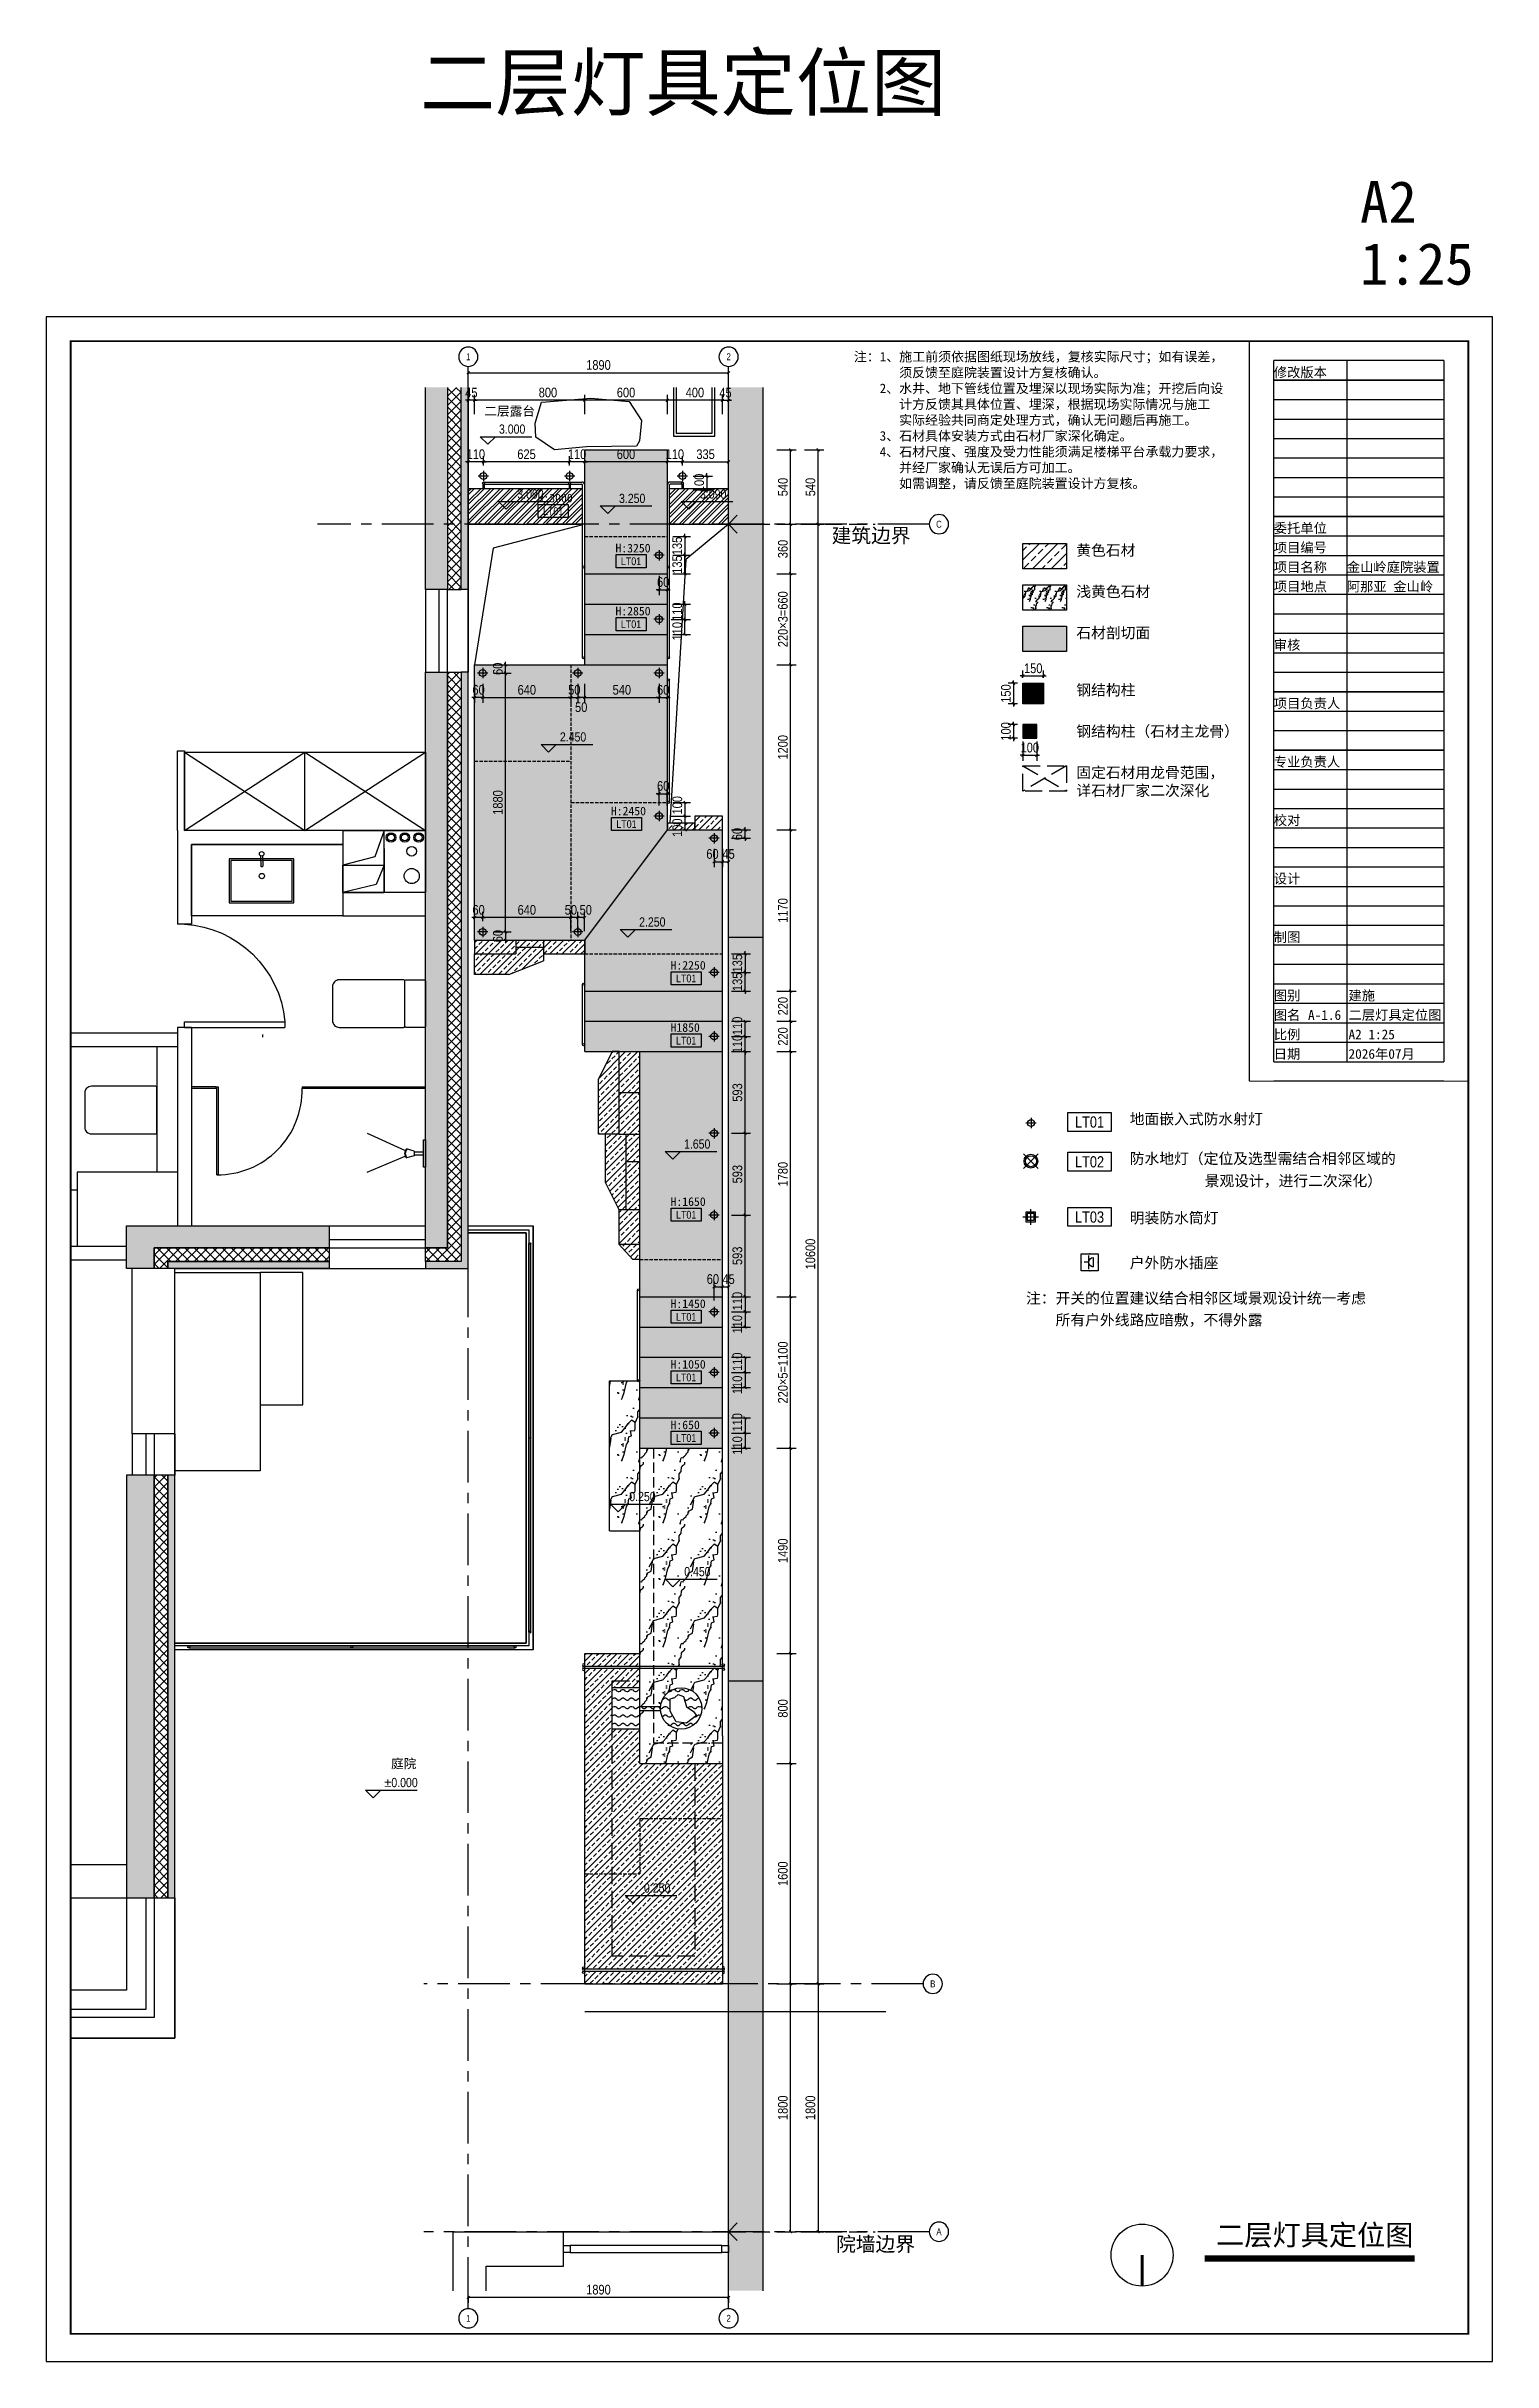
# Model space of a CAD drawing. Extents: x 9928 to 93764, y -101273 to -34887.
# Drawn here: x 36125 to 46626, y -91136 to -74321 of the extents above; entities that cross this region are included whole.
import ezdxf
from ezdxf.enums import TextEntityAlignment as Align

# ---------------------------------------------------------------- set-up
doc = ezdxf.new("R2010")
doc.units = 0
doc.header["$LTSCALE"] = 1000
doc.header["$MEASUREMENT"] = 0
doc.linetypes.add('CENTER', pattern=[2, 1.25, -0.25, 0.25, -0.25])
doc.linetypes.add('DASH', pattern=[0.35, 0.25, -0.1])
doc.layers.add('_0', color=7, linetype='Continuous', lineweight=25)
doc.layers.add('MATERAL LIST-A1$0$MATERAL LIST-A1$0$A-ANNO-NOTE', color=4, linetype='Continuous', lineweight=9)
for name, color, linetype in [('A', 163, 'CENTER'), ('A-ANNO-DIMS', 6, 'Continuous'), ('A-ANNO-NOTE', 4, 'Continuous'), ('A-FLOR-HRAL', 42, 'Continuous'), ('A-FLOR-STRS', 54, 'Continuous'), ('A-FURN-FREE', 91, 'Continuous'), ('A-FURN-PATT-251', 251, 'Continuous'), ('A-GLAZ-MULL', 16, 'Continuous'), ('A-PRTN-PRHT', 216, 'Continuous'), ('A-SECT-005', 5, 'Continuous'), ('A-SECT-PATT-250', 250, 'Continuous'), ('A-WALL-FULL', 5, 'Continuous'), ('A-WALL-PATT-252', 252, 'Continuous'), ('LIGHT190', 190, 'Continuous'), ('MATERAL LIST-A1$0$Elect LIST$0$A-CLNG-ELEC', 10, 'Continuous'), ('MATERAL LIST-A1$0$MATERAL LIST-A1$0$A-ANNO-RNME', 1, 'Continuous'), ('S-COLS', 5, 'Continuous'), ('S-GRID-IDEN', 4, 'Continuous'), ('SPACE_HATCH', 8, 'Continuous')]:
    doc.layers.add(name, color=color, linetype=linetype)
doc.layers.add('A-ANNO-NPLT', color=250, linetype='Continuous', plot=False)
doc.styles.add('DIM', font='ARIALN.TTF')
doc.styles.add('DIM_T3', font='ARIALN.TTF')
doc.styles.add('EN', font='ARIALN.TTF')
doc.styles.add('EN1', font='ARIALN.TTF')
doc.styles.add('MATERAL LIST-A1$0$MATERAL LIST-A1$0$EN1', font='ARIALN.TTF', dxfattribs={"height": 2.5})
doc.styles.get("Standard").update_dxf_attribs({"font": 'gbenor.shx', "bigfont": 'gbcbig.shx'})
doc.styles.add('TBLK-A1$0$EN', font='')
doc.styles.get('TBLK-A1$0$EN').set_extended_font_data('SimSun')
doc.dimstyles.new('_TCH_ARCH&&20', dxfattribs={"dimtxt": 70, "dimasz": 20, "dimexe": 40, "dimexo": 40, "dimgap": 20, "dimtad": 1, "dimdec": 0, "dimzin": 0, "dimdsep": 46, "dimtxsty": 'DIM_T3', "dimblk": 'ARCHTICK', "dimcen": 0.09, "dimclrd": 6, "dimclre": 6, "dimclrt": 6, "dimazin": 2, "dimtfac": 1, "dimtdec": 0, "dimtix": 1, "dimtmove": 2, "dimatfit": 3, "dimfxl": 100, "dimfxlon": 1, "dimtolj": 1, "dimtzin": 0, "dimarcsym": 0})
pattern_1 = [(41.98721, (250, 34.286), (599.99999, 450.00001), [9.6097, -2008.4338]), (68.19859, (107.143, 19.286), (300, 900), [34.6189, -2388.7052]), (60.945396, (100, 2.143), (299.99998, 450.000013), [14.708, -3073.9809]), (90, (107.14, 15), (300, -2e-14), [4.2857, -445.7143]), (71.56505, (247.14, 25.71), (6e-07, 450), [9.0351, -939.6482]), (171.469234, (247.143, 25.714), (-300, 3e-06), [14.4455, -3019.1166]), (79.2157, (227.143, -2.143), (300.000001, 1800), [30.5394, -3176.0943]), (62.132996, (1.429, 135), (1199.9999854, 2250.0000088), [70.2946, -14691.5649]), (0, (5.75, 201), (0, 450), [0, -300]), (64.983107, (200, 282.857), (600.0000015, 1349.999999), [47.2941, -4918.5894]), (81.43911, (315.714, 105), (599.999999, 4049.9999745), [67.177, -14040.0018]), (82.874984, (150, 145.714), (299.999982, 2250.0000023), [34.5525, -7221.4794]), (76.75948, (120, 51.429), (300.000003, 1349.999999), [74.8468, -7784.0652]), (0, (73.23, 51.65), (0, 450), [0, -300]), (0, (78.05, 46.83), (0, 450), [0, -300]), (0, (111.8, 70.9), (0, 450), [0, -300]), (0, (102.15, 123.9), (0, 450), [0, -300]), (59.036243, (137.143, 124.286), (299.999976, 450.000013), [24.9898, -5222.8668]), (0, (149.97, 144.9), (0, 450), [0, -300]), (0, (111.8, 128.7), (0, 450), [0, -300]), (0, (126.26, 157.62), (0, 450), [0, -300]), (0, (111.8, 114.27), (0, 450), [0, -300]), (50.19443, (285.714, 83.57), (300, 450), [11.1575, -2331.9174]), (90, (285.7, 70.7), (300, -2e-14), [12.8571, -437.1428]), (43.66778, (270, 55.714), (900.000001, 899.999998), [21.7242, -4540.3476]), (90, (270, 51.43), (300, -2e-14), [4.2857, -445.7143]), (39.80557, (257.143, 40.714), (599.999986, 450.000018), [16.7362, -3497.8761]), (0, (213, 70.9), (0, 450), [0, -300]), (0, (286.37, 84.5), (0, 450), [0, -300]), (0, (286.37, 84.5), (0, 450), [0, -300]), (29.357753, (292.857, 92.143), (899.999998, 450.000003), [26.2251, -2727.4089]), (0, (285.33, 114.27), (0, 450), [0, -300]), (146.30993, (200, 282.857), (-600.000004, 449.999992), [30.9047, -3214.0914]), (8.130102, (167.143, 222.857), (2999.999979, 449.9999973), [30.3046, -6333.6564]), (47.862405, (100, 214.286), (1200.0000005, 1349.9999987), [40.4566, -8455.4247]), (14.620874, (34.286, 197.143), (1799.999995, 450.0000188), [67.9135, -7063.005]), (0, (58.77, 225.06), (0, 450), [0, -300]), (18.43495, (154.286, 180), (1200, 449.999999), [13.5526, -2832.4972]), (16.69924, (167.14, 184.29), (299.99999, 2.5e-05), [7.4574, -1558.5886]), (101.093723, (174.286, 186.429), (-600.0000052, 3149.9999705), [37.1222, -7758.5496]), (0, (135.9, 205.8), (0, 450), [0, -300]), (0, (167, 223.7), (0, 450), [0, -300]), (0, (126.26, 172.08), (0, 450), [0, -300]), (0, (87.7, 268.4), (0, 450), [0, -300]), (0, (73.23, 249.15), (0, 450), [0, -300]), (44.144903, (150, 276.429), (900.0000015, 900), [33.8439, -7073.3706]), (54.582945, (127.143, 244.286), (300.0000008, 449.9999982), [39.4413, -8243.2212]), (0, (150.4, 276.73), (0, 450), [0, -300]), (0, (106.98, 253.97), (0, 450), [0, -300]), (0, (150.4, 276.73), (0, 450), [0, -300]), (0, (127.2, 243.6), (0, 450), [0, -300]), (75.06858, (197.14, 227.14), (300, 1350), [11.0887, -2317.5375]), (90, (200, 237.86), (300, -2e-14), [45, -405]), (50.19443, (252.86, 426.43), (300, 450), [11.1575, -2331.9174]), (0, (169.64, 331.04), (0, 450), [0, -300]), (0, (179.3, 326.22), (0, 450), [0, -300]), (0, (140.7, 335.86), (0, 450), [0, -300]), (0, (188.9, 388.84), (0, 450), [0, -300]), (53.130102, (220, 362.143), (300, 450), [21.4286, -4478.5713]), (90, (220, 325.7), (300, -2e-14), [36.4286, -413.5714]), (0, (220.05, 326.44), (0, 450), [0, -300]), (23.19859, (242.86, 422.14), (900, 450), [10.8797, -2273.8522]), (66.03751, (240, 415.71), (300, 900), [7.0349, -1470.2938]), (66.03751, (237.14, 409.29), (300, 900), [7.0349, -1470.2938]), (81.869898, (232.857, 379.286), (300.0000013, 2250), [30.3046, -6333.6564]), (90, (260, 435), (300, -2e-14), [10.7143, -439.2857]), (0, (227.05, 450), (0, 450), [0, -300])]
pattern_2 = [(45, (0, 0), (-35.35534, 35.35534), []), (45, (23.57, 0), (-35.35534, 35.35534), [])]
pattern_3 = [(45, (0, 0), (-44.90128, 44.90128), []), (45, (44.9, 0), (-44.90128, 44.90128), [31.75, -15.875])]
pattern_4 = [(135, (679382.045, -481348.93), (-33.6759605, -33.6759605), []), (225, (679382.045, -481348.93), (33.6759605, -33.6759605), [])]

msp = doc.modelspace()

# ---------------------------------------------------------------- texts
at = {"layer": 'A-ANNO-DIMS', "char_height": 105, "attachment_point": 3}
for s, insert in [('{\\fSimSun|b0|i0|c134|p2;建筑边界}', (42399.6, -77821.8)), ('{\\fSimSun|b0|i0|c134|p2;院墙边界}', (42432.3, -90229.2))]:
    msp.add_mtext(s, dxfattribs=dict(at, insert=insert))
at = {"layer": 'A-ANNO-NOTE', "style": 'TBLK-A1$0$EN'}
for s, p in [('建施', (45579.3, -81271.1)), ('A-1.6', (45285.6, -81412.6)), ('二层灯具定位图', (45579.3, -81412.6))]:
    msp.add_text(s, height=70.71, dxfattribs=at).set_placement(p, align=Align.BOTTOM_LEFT)
at = {"layer": 'A-ANNO-NOTE'}
for width, insert, char_height, attachment_point in [(7015.298, (38839.2, -74832.1), 400, 7), (3567.462, (46050.4, -90140.7), 150, 3)]:
    msp.add_mtext_dynamic_manual_height_columns('{\\fSimSun|b0|i0|c134|p2;二层灯具定位图 }', width=width, gutter_width=1750, heights=[0], dxfattribs=dict(at, insert=insert, char_height=char_height, attachment_point=attachment_point))
at = {"layer": 'A-ANNO-NOTE', "char_height": 67.5, "width": 711.432, "attachment_point": 1, "style": 'DIM'}
for s, insert in [('{\\fSimSun|b0|i0|c134|p2;二层露台}', (39304.9, -76936.6)), ('{\\fSimSun|b0|i0|c134|p2;庭院}', (38627.7, -86759))]:
    msp.add_mtext(s, dxfattribs=dict(at, insert=insert))

# ---------------------------------------------------------------- blocks, each defined once
blk = doc.blocks.new('alsidufhaSD9F83')
at = {"layer": 'A-FLOR-HRAL', "color": 1}
for centre in [(18135, -88276), (18135, -88308)]:
    blk.add_circle(centre, 8, dxfattribs=at)
blk = doc.blocks.new('basesisi')
at = {"layer": 'A-FURN-PATT-251'}
h = blk.add_hatch(color=256, dxfattribs=at)
h.dxf.hatch_style = 1
h.paths.add_polyline_path([(27933, -78267), (28093, -78267), (28093, -76798), (27933, -76798)])
h.paths.add_polyline_path([(28243, -76798), (28193, -76798), (28193, -78267), (28243, -78267)])
h = blk.add_hatch(dxfattribs=at)
h.set_pattern_fill('ANSI37', color=256, scale=30, angle=90)
h.set_pattern_definition(pattern_4)
h.paths.add_polyline_path([(28193, -76798), (28093, -76798), (28093, -78267), (28193, -78267)])
h = blk.add_hatch(color=256, dxfattribs=at)
h.dxf.hatch_style = 1
h.paths.add_polyline_path([(28093, -83047), (27933, -83047), (27933, -78867), (28093, -78867)])
h = blk.add_hatch(color=256, dxfattribs=at)
h.dxf.hatch_style = 1
h.paths.add_polyline_path([(28193, -83147), (27933, -83147), (27933, -83197), (28243, -83197), (28243, -78867), (28193, -78867)])
h = blk.add_hatch(dxfattribs=at)
h.set_pattern_fill('ANSI37', color=256, scale=30, angle=90)
h.set_pattern_definition(pattern_4)
h.paths.add_polyline_path([(28093, -78867), (28193, -78867), (28193, -83147), (27933, -83147), (27933, -83047), (28093, -83047)])
h = blk.add_hatch(color=256, dxfattribs=at)
h.dxf.hatch_style = 1
h.paths.add_polyline_path([(25963, -83197), (25763, -83197), (25763, -82887), (27233, -82887), (27233, -83047), (25963, -83047)])
h = blk.add_hatch(dxfattribs=at)
h.set_pattern_fill('ANSI37', color=256, scale=30, angle=90)
h.set_pattern_definition(pattern_4)
h.paths.add_polyline_path([(27233, -83047), (27233, -83147), (26063, -83147), (26063, -83197), (25963, -83197), (25963, -83047)])
h = blk.add_hatch(color=256, dxfattribs=at)
h.dxf.hatch_style = 1
h.paths.add_polyline_path([(26063, -83147), (27233, -83147), (27233, -83197), (26063, -83197)])
h = blk.add_hatch(color=256, dxfattribs=at)
h.dxf.hatch_style = 1
h.paths.add_polyline_path([(25963, -87767), (25963, -84697), (25763, -84697), (25763, -87767)])
h = blk.add_hatch(dxfattribs=at)
h.set_pattern_fill('ANSI37', color=256, scale=30, angle=90)
h.set_pattern_definition(pattern_4)
h.paths.add_polyline_path([(25963, -87767), (26063, -87767), (26063, -84697), (25963, -84697)])
h = blk.add_hatch(color=256, dxfattribs=at)
h.dxf.hatch_style = 1
h.paths.add_polyline_path([(26063, -87767), (26113, -87767), (26113, -84697), (26063, -84697)])
for p, q in [((27933, -78267), (27933, -78867)), ((28033, -78867), (28033, -78267)), ((28093, -78867), (28093, -78267)), ((28243, -78267), (28243, -78867)), ((26133, -80017), (26133, -79437)), ((26133, -79437), (26183, -79437)), ((26183, -79437), (26183, -80017)), ((27058, -80017), (27058, -79447)), ((26133, -80017), (26133, -80697)), ((27633, -80017), (27333, -80017)), ((27333, -80017), (27333, -80267)), ((27333, -80017), (27933, -80017)), ((27633, -80267), (27633, -80017)), ((26233, -80117), (26233, -80697)), ((27333, -80117), (26233, -80117)), ((27633, -80147), (27633, -80467)), ((27333, -80267), (27633, -80267)), ((27333, -80467), (27333, -80267)), ((27333, -80267), (27633, -80267)), ((27633, -80267), (27633, -80467)), ((27633, -80467), (27333, -80467)), ((27333, -80467), (27633, -80467)), ((26233, -80697), (26133, -80697)), ((27333, -80637), (27933, -80637)), ((26133, -81487), (25356, -81487)), ((26133, -81447), (26133, -82887)), ((26233, -81447), (26133, -81447)), ((26183, -81447), (26183, -81405)), ((26233, -81447), (26233, -82887)), ((26753, -81517), (26753, -81497)), ((26133, -81587), (25356, -81587)), ((25983, -81587), (25983, -82497)), ((27038, -81877), (27933, -81877)), ((27038, -81877), (27038, -81887)), ((27038, -81887), (27933, -81887)), ((27784, -82340), (27511, -82217)), ((27784, -82383), (27506, -82501)), ((27850, -82344), (27796, -82329)), ((27850, -82379), (27796, -82394)), ((27850, -82344), (27850, -82379)), ((27918, -82352), (27850, -82352)), ((27918, -82373), (27850, -82373)), ((27918, -82462), (27918, -82262)), ((27918, -82262), (27933, -82262)), ((27933, -82262), (27933, -82462)), ((26133, -82497), (25403, -82497)), ((25403, -82497), (25403, -83037)), ((27933, -82462), (27918, -82462)), ((25403, -82627), (25356, -82627)), ((27233, -82887), (27933, -82887)), ((25763, -83037), (25356, -83037)), ((27233, -82987), (27933, -82987)), ((27233, -83047), (27933, -83047)), ((25763, -83137), (25356, -83137)), ((25803, -84397), (25803, -83197)), ((26113, -84397), (26113, -83197)), ((26113, -83227), (26733, -83227)), ((26733, -83227), (26733, -84667)), ((27043, -83227), (26733, -83227)), ((26733, -83227), (26733, -83237)), ((27043, -84187), (27043, -83227)), ((27233, -83197), (27933, -83197)), ((26733, -84187), (27043, -84187)), ((26113, -84397), (25803, -84397)), ((25803, -84397), (25803, -84697)), ((25903, -84397), (25903, -84697)), ((25963, -84397), (25963, -84697)), ((26113, -84397), (26113, -84697)), ((26733, -84667), (26113, -84667)), ((25356, -87767), (25763, -87767))]:
    blk.add_line(p, q, dxfattribs=at)
at = {"layer": 'A-FURN-PATT-251', "extrusion": (0, 0, -1)}
for p, q in [((26183, -81405), (26912, -81405)), ((26183, -81447), (26912, -81447)), ((26912, -81405), (26912, -81447))]:
    blk.add_line(p, q, dxfattribs=at)
at = {"layer": 'A-FURN-PATT-251'}
for points in [[(28093, -76798), (28093, -78267), (27933, -78267), (27933, -76798)], [(28093, -76798), (28093, -78267), (28193, -78267), (28193, -76798)], [(28243, -76798), (28243, -78267), (28193, -78267), (28193, -76798)], [(28193, -83147), (27933, -83147), (27933, -83197), (28243, -83197), (28243, -78867), (28193, -78867), (28193, -83147)], [(26183, -80017), (27058, -79447), (27933, -80017)], [(26183, -79447), (27058, -80017), (27933, -79447)], [(27633, -80017), (27565, -80208), (27333, -80267)], [(27633, -80267), (27576, -80409), (27333, -80467)], [(25963, -83197), (25763, -83197), (25763, -82887), (27233, -82887), (27233, -83047), (25963, -83047), (25963, -83197)], [(28243, -82887), (28713, -82887), (28713, -85967), (26113, -85967)], [(27233, -83047), (27233, -83147), (26063, -83147), (26063, -83197), (25963, -83197), (25963, -83047), (27233, -83047)], [(28243, -82937), (28663, -82937), (28663, -85917), (26113, -85917)], [(25763, -87527), (25356, -87527)], [(25763, -87767), (25763, -88437), (25356, -88437)], [(26113, -87767), (26113, -88787), (25356, -88787)], [(25963, -87767), (25963, -88637), (25356, -88637)], [(25903, -87767), (25903, -88577), (25356, -88577)]]:
    blk.add_lwpolyline(points, dxfattribs=at)
for points in [[(28093, -78867), (28193, -78867), (28193, -83147), (27933, -83147), (27933, -83047), (28093, -83047)], [(28093, -83047), (27933, -83047), (27933, -78867), (28093, -78867)], [(27933, -80017), (26183, -80017), (26183, -79447), (27933, -79447)], [(27633, -80467), (27633, -80017), (27933, -80017), (27933, -80467)], [(26233, -80117), (27333, -80117), (27333, -80637), (26233, -80637)], [(26978, -80221), (26508, -80221), (26508, -80541), (26978, -80541)], [(26966, -80233), (26520, -80233), (26520, -80529), (26966, -80529)], [(26233, -81877), (26233, -81887), (26414, -81887), (26414, -81877)], [(26428, -82517), (26418, -82517), (26418, -81877), (26428, -81877)], [(26063, -83147), (27233, -83147), (27233, -83197), (26063, -83197)], [(25963, -87767), (25963, -84697), (25763, -84697), (25763, -87767)], [(25963, -87767), (26063, -87767), (26063, -84697), (25963, -84697)], [(26063, -87767), (26113, -87767), (26113, -84697), (26063, -84697)]]:
    blk.add_lwpolyline(points, close=True, dxfattribs=at)
blk.add_lwpolyline([(26750, -80201), (26751, -80276, -0.387127), (26747, -80280), (26743, -80280, -0.441829), (26739, -80277), (26738, -80202)], format="xyb", dxfattribs=at)
for points in [[(27258, -81149), (27258, -81398, 0.414214), (27307, -81446), (27773, -81446, 0.414214), (27783, -81437), (27783, -81111, 0.414214), (27773, -81101), (27307, -81101, 0.414214)], [(27783, -81437), (27783, -81111, -0.414214), (27793, -81101), (27924, -81101, -0.414214), (27933, -81111), (27933, -81437, -0.414214), (27924, -81446), (27793, -81446, -0.414214)], [(25459, -81922), (25459, -82171, 0.414214), (25507, -82219), (25974, -82219, 0.414214), (25983, -82209), (25983, -81883, 0.414214), (25974, -81874), (25507, -81874, 0.414214)]]:
    blk.add_lwpolyline(points, format="xyb", close=True, dxfattribs=at)
for centre, radius in [((27683, -80067), 35), ((27783, -80067), 35), ((27883, -80067), 35), ((26744, -80186), 16.4), ((27683, -80067), 25), ((27783, -80067), 25), ((27833, -80167), 35), ((27883, -80067), 25), ((26745, -80347), 19.5), ((27833, -80347), 55)]:
    blk.add_circle(centre, radius, dxfattribs=at)
at = {"layer": 'A-FURN-PATT-251', "extrusion": (0, 0, -1)}
blk.add_arc((-26136, -81474), 779, 93.4549, 174.8712, dxfattribs=at)
at = {"layer": 'A-FURN-PATT-251'}
for centre, radius, start, end in [((26423, -81903), 614, 269.5337, 1.4578), ((27823, -82362), 42, 128.8688, 231.1312), ((27823, -82362), 37, 128.8688, 231.1312)]:
    blk.add_arc(centre, radius, start, end, dxfattribs=at)
blk = doc.blocks.new('aslidufhasldifuhaf')
at = {"layer": 'A-FURN-PATT-251'}
h = blk.add_hatch(dxfattribs=at)
h.set_pattern_fill('碎沙', color=256, scale=20)
h.set_pattern_definition([(37.5, (0, 0), (-1.600031, 48.941324), [0, -38.608, 0, -43.18, 0, -41.275]), (7.5, (0, 0), (44.95233, 71.68251), [0, -20.828, 0, -34.798, 0, -13.335]), (327.5, (-31.24, 0), (79.099237, 0.143718), [0, -12.7, 0, -45.72, 0, -59.69]), (317.5, (-31.24, 0), (76.355645, 22.29293), [0, -6.35, 0, -29.972, 0, -34.29])])
h.paths.add_polyline_path([(19188, -90621), (19438, -90621), (19438, -76798), (19188, -76798)])
h = blk.add_hatch(dxfattribs=at)
h.set_pattern_fill('大理石', color=256, scale=100)
h.set_pattern_definition(pattern_1)
h.paths.add_polyline_path([(18543, -84502), (19143, -84502), (19143, -80012), (18743, -80012), (18743, -77252), (18143, -77252), (18143, -78812), (17343, -78812), (17343, -80813), (18143, -80813), (18143, -81622), (18543, -81622)])
h = blk.add_hatch(dxfattribs=at)
h.set_pattern_fill('金属', color=256, scale=20)
h.set_pattern_definition(pattern_2)
h.paths.add_polyline_path([(17298, -77532), (18127, -77532), (18127, -77792), (17298, -77792)])
h = blk.add_hatch(dxfattribs=at)
h.set_pattern_fill('金属', color=256, scale=20)
h.set_pattern_definition(pattern_2)
edge = h.paths.add_edge_path()
edge.add_line((19188, -77532), (18763, -77532))
edge.add_arc((18713, -77525), 50.5, 335.7622, 352.347, ccw=False)
edge.add_line((18759, -77546), (18759, -77792))
edge.add_line((18759, -77792), (19188, -77792))
edge.add_line((19188, -77792), (19188, -77532))
h = blk.add_hatch(dxfattribs=at)
h.set_pattern_fill('ANSI33', color=256, scale=20)
h.set_pattern_definition(pattern_3)
h.paths.add_polyline_path([(18943, -79962), (18743, -79962), (18743, -80012), (18943, -80012)])
h.paths.add_polyline_path([(19143, -79912), (18943, -79912), (18943, -80012), (19143, -80012)])
h = blk.add_hatch(dxfattribs=at)
h.set_pattern_fill('ANSI33', color=256, scale=20)
h.set_pattern_definition(pattern_3)
h.paths.add_polyline_path([(18143, -80813), (17843, -80813), (17843, -80913), (18143, -80913)])
h.paths.add_polyline_path([(17843, -80813), (17643, -80813), (17643, -80863), (17843, -80863)])
h.paths.add_polyline_path([(17843, -80913), (17843, -80863), (17643, -80863), (17643, -80913), (17343, -80913), (17343, -81063), (17593, -81063), (17843, -80963)])
h.paths.add_polyline_path([(17643, -80813), (17343, -80813), (17343, -80913), (17643, -80913)])
h = blk.add_hatch(dxfattribs=at)
h.set_pattern_fill('ANSI33', color=256, scale=20)
h.set_pattern_definition(pattern_3)
h.paths.add_polyline_path([(18543, -81622), (18393, -81622), (18393, -81922), (18543, -81922)])
h.paths.add_polyline_path([(18543, -81922), (18393, -81922), (18393, -82222), (18543, -82222)])
h.paths.add_polyline_path([(18393, -81622), (18343, -81622), (18243, -81822), (18243, -82222), (18393, -82222)])
h.paths.add_polyline_path([(18543, -82222), (18443, -82222), (18443, -82422), (18543, -82422)])
h.paths.add_polyline_path([(18543, -82422), (18443, -82422), (18443, -82772), (18543, -82772)])
h.paths.add_polyline_path([(18443, -82222), (18393, -82222), (18293, -82222), (18293, -82572), (18393, -82772), (18443, -82772)])
h.paths.add_polyline_path([(18543, -82772), (18393, -82772), (18393, -83022), (18543, -83022)])
h.paths.add_polyline_path([(18543, -83022), (18393, -83022), (18493, -83132), (18543, -83132)])
h = blk.add_hatch(dxfattribs=at)
h.set_pattern_fill('大理石', color=256, scale=100)
h.set_pattern_definition(pattern_1)
h.paths.add_polyline_path([(19143, -84502), (18543, -84502), (18543, -85102), (19143, -85102)])
h.paths.add_polyline_path([(19143, -85102), (18543, -85102), (18543, -86085), (19143, -86085)])
h.paths.add_polyline_path([(18543, -84012), (18323, -84012), (18323, -85102), (18543, -85102)])
h.paths.add_polyline_path([(19143, -86100), (18543, -86100), (18543, -86372), (18694, -86372, -0.935274), (18993, -86392, -0.935274), (18694, -86412), (18543, -86412), (18543, -86792), (19143, -86792), (19143, -86592)])
h = blk.add_hatch(dxfattribs=at)
h.set_pattern_fill('ANSI33', color=256, scale=20)
h.set_pattern_definition(pattern_3)
h.paths.add_polyline_path([(19143, -86792), (18543, -86792), (18543, -86542), (18343, -86542), (18343, -86242), (18543, -86242), (18543, -86100), (18143, -86100), (18143, -87592), (18543, -87592), (18543, -87192), (19143, -87192)])
h.paths.add_polyline_path([(19143, -87192), (18543, -87192), (18543, -87592), (18143, -87592), (18143, -88285), (19143, -88285)])
h.paths.add_polyline_path([(19143, -88300), (18143, -88300), (18143, -88392), (19143, -88392)])
h.paths.add_polyline_path([(18543, -85992), (18143, -85992), (18143, -86085), (18543, -86085)])
h = blk.add_hatch(dxfattribs=at)
h.set_pattern_fill('水域', color=256, scale=30)
h.set_pattern_definition([(0, (18842.904, -86392.09), (0, 61.417), [7.677, -53.74]), (26.565, (18850.581, -86392.09), (61.4173, 6e-07), [8.5833, -128.75]), (333.435, (18896.644, -86388.252), (61.4173, -2e-08), [8.5833, -128.75]), (45, (18858.26, -86388.25), (0, 61.4173), [10.857, -76]), (135, (18896.644, -86388.25), (-61.4173, 7e-15), [10.857, -76]), (26.565, (18865.936, -86380.575), (61.4173, 6e-07), [8.5833, -128.75]), (333.435, (18881.29, -86376.736), (61.4173, -2e-08), [8.5833, -128.75]), (0, (18873.61, -86376.736), (0, 61.417), [7.677, -53.74])])
h.paths.add_polyline_path([(18543, -86242), (18343, -86242), (18343, -86542), (18543, -86542)])
edge = h.paths.add_edge_path()
edge.add_arc((18738, -86389), 45.7, 165.4083, 184.3871, ccw=False)
edge.add_line((18694, -86377), (18543, -86377))
edge.add_line((18543, -86377), (18543, -86407))
edge.add_line((18543, -86407), (18694, -86407))
edge.add_arc((18738, -86396), 45.7, 175.6129, 194.5917, ccw=False)
edge = h.paths.add_edge_path()
edge.add_arc((18843, -86392), 150, 0, 360)
h.paths.add_polyline_path([(18763, -86323), (18797, -86313), (18821, -86290), (18861, -86306), (18882, -86379), (18931, -86412), (18954, -86442), (18882, -86499), (18806, -86489), (18764, -86411)], flags=16)
at = {"layer": 'A-ANNO-NPLT'}
blk.add_line((18143, -88592), (20329, -88592), dxfattribs=at)
at = {"layer": 'A-FLOR-HRAL', "color": 1}
for p, q in [((17404, -77501), (17404, -77532)), ((17408, -77486), (18123, -77486)), ((17408, -77502), (18123, -77502)), ((17412, -77502), (17412, -77532)), ((18029, -77502), (18029, -77532)), ((18037, -77502), (18037, -77532)), ((18127, -78762), (18127, -77506)), ((18143, -78762), (18143, -77506)), ((18743, -78762), (18743, -77506)), ((18759, -78762), (18759, -77506)), ((18853, -77486), (18763, -77486)), ((18853, -77502), (18763, -77502)), ((18849, -77501), (18849, -77532)), ((18857, -77501), (18857, -77532)), ((18743, -79812), (18743, -78922)), ((18759, -79812), (18759, -78922)), ((18127, -81572), (18127, -81132)), ((18143, -81572), (18143, -81132)), ((18527, -84012), (18527, -83352)), ((18543, -84012), (18543, -83352)), ((18135, -86084), (19151, -86084)), ((18135, -86100), (19151, -86100)), ((18135, -88284), (19151, -88284)), ((18135, -88300), (19151, -88300))]:
    blk.add_line(p, q, dxfattribs=at)
at = {"layer": 'A-FLOR-HRAL'}
for p, q in [((17343, -80813), (18143, -80813)), ((17343, -80813), (17343, -80913)), ((17643, -80813), (17643, -80913)), ((17643, -80863), (17843, -80863)), ((17843, -80813), (17843, -80913)), ((18143, -80813), (18143, -80913)), ((17343, -80913), (17643, -80913)), ((17843, -80913), (18143, -80913)), ((18393, -82222), (18393, -81622)), ((18393, -81622), (18543, -81622)), ((18543, -83132), (18543, -81622)), ((18543, -81922), (18393, -81922)), ((18393, -82222), (18543, -82222)), ((18443, -82772), (18443, -82222)), ((18543, -82422), (18443, -82422)), ((18543, -82772), (18393, -82772)), ((18393, -83022), (18393, -82772)), ((18543, -83022), (18393, -83022)), ((18393, -83022), (18493, -83132)), ((18543, -83132), (18493, -83132))]:
    blk.add_line(p, q, dxfattribs=at)
for points in [[(18743, -80012), (18943, -80012), (18943, -79962), (18743, -79962)], [(18943, -80012), (19143, -80012), (19143, -79912), (18943, -79912)]]:
    blk.add_lwpolyline(points, close=True, dxfattribs=at)
at = {"layer": 'A-FLOR-HRAL', "color": 1}
for centre in [(17408, -77494), (18033, -77494), (18853, -77494), (18135, -78102), (18751, -78102), (18135, -78762), (18751, -78762), (18751, -78922), (18751, -79812), (18135, -81132), (18135, -81572), (18535, -83352), (18535, -84012)]:
    blk.add_circle(centre, 8, dxfattribs=at)
for centre, radius, start, end in [((18123, -77506), 20, 360, 90), ((18123, -77506), 4, 360, 90), ((18763, -77506), 20, 90, 180), ((18763, -77506), 4, 90, 180), ((18135, -86092), 8, 90, 270), ((19151, -86092), 8, 270, 90), ((18135, -88292), 8, 90, 270), ((19151, -88292), 8, 270, 90)]:
    blk.add_arc(centre, radius, start, end, dxfattribs=at)
at = {"layer": 'A-FLOR-STRS'}
for p, q in [((19088, -77152), (19088, -76798)), ((19188, -90621), (19188, -76798)), ((19438, -90621), (19438, -76798)), ((18143, -78812), (18143, -77252)), ((18143, -77252), (18743, -77252)), ((18743, -80012), (18743, -77252)), ((18743, -77502), (18743, -77502)), ((17298, -77532), (18127, -77532)), ((18759, -77532), (19188, -77532)), ((17298, -77792), (18127, -77792)), ((18759, -77792), (19188, -77792)), ((19188, -77792), (19438, -77792)), ((18143, -78152), (18743, -78152)), ((18143, -78372), (18743, -78372)), ((18143, -78592), (18743, -78592)), ((17343, -80813), (17343, -78812)), ((17343, -78812), (18743, -78812)), ((18143, -80813), (18743, -80012)), ((18743, -80012), (19143, -80012)), ((19143, -86592), (19143, -80012)), ((17343, -80813), (18143, -80813)), ((18143, -81622), (18143, -80813)), ((19188, -80792), (19438, -80792)), ((18143, -81182), (19143, -81182)), ((18143, -81402), (19143, -81402)), ((18143, -81622), (18543, -81622)), ((18543, -86792), (18543, -81622)), ((18543, -81622), (19143, -81622)), ((18543, -83402), (19143, -83402)), ((18543, -83622), (19143, -83622)), ((18543, -83842), (19143, -83842)), ((18323, -85102), (18323, -84012)), ((18323, -84012), (18543, -84012)), ((18543, -84062), (19143, -84062)), ((18543, -84282), (19143, -84282)), ((18543, -84502), (19143, -84502)), ((18323, -85102), (18543, -85102)), ((18143, -88392), (18143, -85992)), ((18143, -85992), (18543, -85992)), ((18343, -86542), (18343, -86242)), ((18543, -86242), (18343, -86242)), ((19188, -86192), (19438, -86192)), ((18543, -86377), (18694, -86377)), ((18543, -86407), (18694, -86407)), ((18543, -86542), (18343, -86542)), ((19143, -86592), (19143, -88392)), ((18543, -86792), (19143, -86792)), ((18143, -88392), (19143, -88392))]:
    blk.add_line(p, q, dxfattribs=at)
at = {"layer": 'A-FLOR-STRS', "color": 251}
for p, q in [((17738, -85837), (17738, -83017)), ((17753, -85837), (17753, -83017)), ((15268, -85937), (17638, -85937)), ((15268, -85952), (17638, -85952)), ((17188, -90621), (17188, -90192)), ((17188, -90192), (17988, -90192)), ((17988, -90442), (17988, -90192)), ((17988, -90192), (19188, -90192)), ((17428, -90621), (17428, -90442)), ((17428, -90442), (17988, -90442))]:
    blk.add_line(p, q, dxfattribs=at)
at = {"layer": 'A-FLOR-STRS', "linetype": 'DASH', "ltscale": 0.3}
for p, q in [((18643, -84502), (18643, -86642)), ((18643, -86642), (19143, -86642))]:
    blk.add_line(p, q, dxfattribs=at)
at = {"layer": 'A-FLOR-STRS', "color": 251}
for points in [[(17298, -82887), (17768, -82887), (17768, -85967), (15168, -85967)], [(17298, -82917), (17738, -82917), (17738, -85937), (15168, -85937)], [(15168, -85917), (17718, -85917), (17718, -82937), (17298, -82937)]]:
    blk.add_lwpolyline(points, dxfattribs=at)
at = {"layer": 'A-FLOR-STRS', "linetype": 'DASH', "ltscale": 0.5}
blk.add_lwpolyline([(18943, -86792), (18943, -88192), (18343, -88192), (18343, -86192), (18543, -86192)], dxfattribs=at)
at = {"layer": 'A-FLOR-STRS', "color": 251}
for points in [[(17988, -90292), (18038, -90292), (18038, -90342), (17988, -90342)], [(18038, -90342), (19138, -90342), (19138, -90292), (18038, -90292)], [(19138, -90292), (19188, -90292), (19188, -90342), (19138, -90342)]]:
    blk.add_lwpolyline(points, close=True, dxfattribs=at)
for centre in [(17745, -83017), (17745, -84427), (17745, -85837), (15268, -85945), (16453, -85945), (17638, -85945)]:
    blk.add_circle(centre, 7.5, dxfattribs=at)
at = {"layer": 'A-FLOR-STRS'}
blk.add_circle((18843, -86392), 150, dxfattribs=at)
at = {"layer": 'A-FURN-FREE'}
for points in [[(18788, -76798), (18788, -77152), (19088, -77152), (19088, -76798)], [(18808, -76798), (18808, -77132), (19068, -77132), (19068, -76798)]]:
    blk.add_lwpolyline(points, dxfattribs=at)
at = {"layer": 'A-FURN-PATT-251', "linetype": 'DASH', "ltscale": 0.1}
for p, q in [((18143, -77882), (18743, -77882)), ((18043, -78812), (18043, -80813)), ((17343, -79512), (18043, -79512)), ((18043, -79812), (18743, -79812)), ((18143, -80913), (19143, -80913)), ((18543, -83132), (19143, -83132)), ((18543, -87192), (19143, -87192)), ((18543, -87192), (18543, -87592)), ((18143, -87592), (18543, -87592))]:
    blk.add_line(p, q, dxfattribs=at)
at = {"layer": 'A-FURN-PATT-251'}
blk.add_lwpolyline([(17830, -76906), (17863, -76903), (18187, -76876), (18467, -76901), (18556, -77039), (18540, -77187), (18519, -77226), (18156, -77230), (17923, -77251), (17788, -77159), (17783, -77059)], close=True, dxfattribs=at)
for points in [[(18127, -77796), (17478, -77965), (17343, -78812)], [(19188, -77792), (18877, -78049), (18760, -79962)]]:
    blk.add_lwpolyline(points, dxfattribs=at)
at = {"layer": 'A-SECT-PATT-250'}
blk.add_lwpolyline([(18763, -86323), (18797, -86313), (18821, -86290), (18861, -86306), (18882, -86379), (18931, -86412), (18954, -86442), (18882, -86499), (18806, -86489), (18764, -86411)], close=True, dxfattribs=at)
at = {"layer": 'A-WALL-FULL'}
for p, q in [((17298, -83197), (17298, -76798)), ((15168, -88787), (15168, -83197)), ((15168, -83197), (17298, -83197)), ((14411, -88787), (15168, -88787))]:
    blk.add_line(p, q, dxfattribs=at)
at = {"layer": 'A-WALL-PATT-252'}
for p, q in [((17343, -81062), (17343, -80912)), ((17593, -81063), (17843, -80963)), ((17843, -80913), (17843, -80963)), ((17593, -81063), (17343, -81063)), ((18343, -81622), (18243, -81822)), ((18393, -81622), (18343, -81622)), ((18243, -82222), (18243, -81822)), ((18393, -82222), (18243, -82222)), ((18293, -82572), (18293, -82222)), ((18393, -82772), (18293, -82572))]:
    blk.add_line(p, q, dxfattribs=at)
at = {"layer": '_0', "color": 6}
blk.add_blockref('basesisi', (-10946, 0), dxfattribs=at)
at = {"layer": 'A-SECT-005', "color": 2, "xscale": -1, "rotation": 180}
blk.add_blockref('alsidufhaSD9F83', (0, -174384), dxfattribs=at)
at = {"layer": 'A-SECT-005', "color": 2, "rotation": 180}
blk.add_blockref('alsidufhaSD9F83', (37286, -174384), dxfattribs=at)
at = {"layer": 'A-SECT-005', "color": 2}
blk.add_blockref('alsidufhaSD9F83', (0, 0), dxfattribs=at)
at = {"layer": 'A-SECT-005', "color": 2, "xscale": -1}
blk.add_blockref('alsidufhaSD9F83', (37286, 0), dxfattribs=at)
blk = doc.blocks.new('alsidufhasdf')
at = {"layer": 'A-ANNO-NOTE'}
blk.add_line((-71369, -56095), (-70146, -56095), dxfattribs=at)
at = {"layer": 'A-ANNO-NOTE', "const_width": 12.5, "flags": 128}
blk.add_lwpolyline([(-69971, -65800), (-69971, -51475), (-80016, -51475), (-80016, -65800)], close=True, dxfattribs=at)
at = {"layer": 'A-ANNO-NOTE', "const_width": 8.75, "flags": 128}
blk.add_lwpolyline([(-71544, -56795), (-71544, -51475)], dxfattribs=at)
at = {"layer": 'A-ANNO-NOTE', "const_width": 8.75}
for points in [[(-71369, -51755), (-70146, -51755)], [(-71369, -52735), (-70146, -52735)], [(-71369, -53575), (-70146, -53575)], [(-71369, -53995), (-70146, -53995)], [(-71369, -54415), (-70146, -54415)], [(-71369, -54835), (-70146, -54835)], [(-71369, -55255), (-70146, -55255)], [(-71369, -55675), (-70146, -55675)], [(-71369, -56095), (-70146, -56095)], [(-71544, -56795), (-69971, -56795)]]:
    blk.add_lwpolyline(points, dxfattribs=at)
at = {"layer": 'A-ANNO-NPLT'}
for p, q in [((-70146, -51615), (-71369, -51615)), ((-71369, -51755), (-70146, -51755)), ((-70844, -51615), (-70844, -56655)), ((-71369, -51895), (-70146, -51895)), ((-71369, -52035), (-70146, -52035)), ((-71369, -52175), (-70146, -52175)), ((-71369, -52315), (-70146, -52315)), ((-71369, -52455), (-70146, -52455)), ((-71369, -52595), (-70146, -52595)), ((-71369, -52735), (-70146, -52735)), ((-71369, -52875), (-70146, -52875)), ((-71369, -53015), (-70146, -53015)), ((-71369, -53155), (-70146, -53155)), ((-71369, -53295), (-70146, -53295)), ((-71369, -53435), (-70146, -53435)), ((-71369, -53575), (-70146, -53575)), ((-71369, -53715), (-70146, -53715)), ((-71369, -53855), (-70146, -53855)), ((-71369, -53995), (-70146, -53995)), ((-71369, -54135), (-70146, -54135)), ((-71369, -54275), (-70146, -54275)), ((-71369, -54415), (-70146, -54415)), ((-71369, -54555), (-70146, -54555)), ((-71369, -54695), (-70146, -54695)), ((-71369, -54835), (-70146, -54835)), ((-71369, -54975), (-70146, -54975)), ((-71369, -55115), (-70146, -55115)), ((-71369, -55255), (-70146, -55255)), ((-71369, -55395), (-70146, -55395)), ((-71369, -55535), (-70146, -55535)), ((-71369, -55815), (-70146, -55815)), ((-71369, -55955), (-70146, -55955)), ((-71369, -55955), (-70146, -55955)), ((-71369, -56095), (-70146, -56095)), ((-71369, -56095), (-70146, -56095)), ((-71369, -56235), (-70146, -56235)), ((-71369, -56235), (-70146, -56235)), ((-71369, -56235), (-70146, -56235)), ((-71369, -56375), (-70146, -56375)), ((-71369, -56375), (-70146, -56375)), ((-71369, -56515), (-70146, -56515)), ((-71369, -56515), (-70146, -56515)), ((-71369, -56655), (-70146, -56655)), ((-71369, -56655), (-70146, -56655))]:
    blk.add_line(p, q, dxfattribs=at)
blk.add_lwpolyline([(-69796, -66000), (-69796, -51300), (-80191, -51300), (-80191, -66000)], close=True, dxfattribs=at)
for points in [[(-71369, -56655), (-71369, -51615)], [(-70146, -51615), (-70146, -56655)], [(-70146, -56795), (-71369, -56795)]]:
    blk.add_lwpolyline(points, dxfattribs=at)
at = {"layer": 'A-ANNO-NOTE', "style": 'TBLK-A1$0$EN'}
for s, p in [('修改版本', (-71369, -51755)), ('委托单位', (-71369, -52875)), ('项目编号', (-71369, -53015)), ('项目名称', (-71369, -53155)), ('金山岭庭院装置', (-70844, -53155)), ('项目地点', (-71369, -53295)), ('阿那亚 金山岭', (-70844, -53295)), ('审核', (-71369, -53715)), ('项目负责人', (-71369, -54135)), ('专业负责人', (-71369, -54555)), ('校对', (-71369, -54975)), ('设计', (-71369, -55395)), ('制图', (-71369, -55815)), ('图别', (-71369, -56235)), ('图名', (-71369, -56375)), ('比例', (-71369, -56515)), ('A2 1:25', (-70832, -56515)), ('日期', (-71369, -56655)), ('2026年07月', (-70832, -56655))]:
    blk.add_text(s, height=70, dxfattribs=at).set_placement(p, align=Align.BOTTOM_LEFT)
at = {"layer": 'A-ANNO-NOTE', "char_height": 300, "attachment_point": 1, "style": 'DIM_T3'}
for s, insert in [('{\\fSimSun|b0|i0|c134|p2;A2}', (-70749, -50324)), ('{\\fSimSun|b0|i0|c134|p2;1:25}', (-70749, -50769))]:
    blk.add_mtext_dynamic_manual_height_columns(s, width=5992.16, gutter_width=1500, heights=[0], dxfattribs=dict(at, insert=insert))
blk = doc.blocks.new('DFGHFGH')
at = {"layer": 'A-ANNO-NOTE'}
blk.add_line((367305, -290441), (368431, -290441), dxfattribs=at)
blk.add_lwpolyline([(367305, -290441), (367471, -290607), (367638, -290441)], dxfattribs=at)
at = {"layer": 'A-ANNO-NOTE', "style": 'EN'}
blk.add_attdef('±0.000', (367716, -290376), '', height=200, dxfattribs=at)
blk = doc.blocks.new('jiegouzhu 100')
at = {"layer": 'SPACE_HATCH'}
h = blk.add_hatch(color=256, dxfattribs=at)
h.dxf.hatch_style = 1
h.paths.add_polyline_path([(40120, -80658), (40220, -80658), (40220, -80758), (40120, -80758)])
at = {"layer": 'S-COLS'}
for p, q in [((40120, -80658), (40220, -80758)), ((40120, -80758), (40220, -80658))]:
    blk.add_line(p, q, dxfattribs=at)
blk.add_lwpolyline([(40120, -80658), (40120, -80758), (40220, -80758), (40220, -80658)], close=True, dxfattribs=at)
blk = doc.blocks.new('_ArchTick')
at = {"color": 0, "linetype": 'ByBlock', "const_width": 0.4}
blk.add_lwpolyline([(-0.5, -0.5), (0.5, 0.5)], dxfattribs=at)
blk = doc.blocks.new('*D901')
at = {"layer": 'A-ANNO-DIMS', "color": 6, "lineweight": -2, "transparency": 16777216}
for p, q in [((59143, -83341), (59123, -83341)), ((59143, -83354), (59143, -83301)), ((59143, -83341), (59293, -83341)), ((59293, -83354), (59293, -83301)), ((59293, -83341), (59313, -83341))]:
    blk.add_line(p, q, dxfattribs=at)
at = {"layer": 'Defpoints', "color": 0, "transparency": 16777216}
for p in [(59143, -83394), (59293, -83341), (59293, -83394)]:
    blk.add_point(p, dxfattribs=at)
at = {"layer": 'A-ANNO-DIMS', "color": 6, "lineweight": -2, "transparency": 16777216, "xscale": 20, "yscale": 20, "zscale": 20}
blk.add_blockref('_ArchTick', (59143, -83341), dxfattribs=at)
at = {"layer": 'A-ANNO-DIMS', "color": 6, "lineweight": -2, "transparency": 16777216, "xscale": 20, "yscale": 20, "zscale": 20, "rotation": 180}
blk.add_blockref('_ArchTick', (59293, -83341), dxfattribs=at)
at = {"layer": 'A-ANNO-DIMS', "color": 6, "transparency": 16777216, "insert": (59218, -83286), "char_height": 70, "attachment_point": 5, "style": 'DIM_T3'}
blk.add_mtext('\\A1;150', dxfattribs=at)
blk = doc.blocks.new('*D902')
at = {"layer": 'A-ANNO-DIMS', "color": 6, "lineweight": -2, "transparency": 16777216}
for p, q in [((59103, -83394), (59035, -83394)), ((59075, -83394), (59075, -83374)), ((59075, -83394), (59075, -83544)), ((59103, -83544), (59035, -83544)), ((59075, -83544), (59075, -83564))]:
    blk.add_line(p, q, dxfattribs=at)
at = {"layer": 'Defpoints', "color": 0, "transparency": 16777216}
for p in [(59143, -83394), (59075, -83544), (59143, -83544)]:
    blk.add_point(p, dxfattribs=at)
at = {"layer": 'A-ANNO-DIMS', "color": 6, "lineweight": -2, "transparency": 16777216, "xscale": 20, "yscale": 20, "zscale": 20}
for p, rotation in [((59075, -83394), 270), ((59075, -83544), 90)]:
    blk.add_blockref('_ArchTick', p, dxfattribs=dict(at, rotation=rotation))
at = {"layer": 'A-ANNO-DIMS', "color": 6, "transparency": 16777216, "insert": (59020, -83469), "char_height": 70, "attachment_point": 5, "rotation": 90, "style": 'DIM_T3'}
blk.add_mtext('\\A1;150', dxfattribs=at)
blk = doc.blocks.new('*D903')
at = {"layer": 'A-ANNO-DIMS', "color": 6, "lineweight": -2, "transparency": 16777216}
for p, q in [((59143, -83817), (59143, -83957)), ((59243, -83817), (59243, -83957)), ((59143, -83917), (59123, -83917)), ((59143, -83917), (59243, -83917)), ((59243, -83917), (59263, -83917))]:
    blk.add_line(p, q, dxfattribs=at)
at = {"layer": 'Defpoints', "color": 0, "transparency": 16777216}
for p in [(59143, -83694), (59243, -83694), (59243, -83917)]:
    blk.add_point(p, dxfattribs=at)
at = {"layer": 'A-ANNO-DIMS', "color": 6, "lineweight": -2, "transparency": 16777216, "xscale": 20, "yscale": 20, "zscale": 20}
blk.add_blockref('_ArchTick', (59143, -83917), dxfattribs=at)
at = {"layer": 'A-ANNO-DIMS', "color": 6, "lineweight": -2, "transparency": 16777216, "xscale": 20, "yscale": 20, "zscale": 20, "rotation": 180}
blk.add_blockref('_ArchTick', (59243, -83917), dxfattribs=at)
at = {"layer": 'A-ANNO-DIMS', "color": 6, "transparency": 16777216, "insert": (59193, -83862), "char_height": 70, "attachment_point": 5, "style": 'DIM_T3'}
blk.add_mtext('\\A1;100', dxfattribs=at)
blk = doc.blocks.new('*D904')
at = {"layer": 'A-ANNO-DIMS', "color": 6, "lineweight": -2, "transparency": 16777216}
for p, q in [((59103, -83694), (59035, -83694)), ((59075, -83694), (59075, -83674)), ((59075, -83694), (59075, -83794)), ((59103, -83794), (59035, -83794)), ((59075, -83794), (59075, -83814))]:
    blk.add_line(p, q, dxfattribs=at)
at = {"layer": 'Defpoints', "color": 0, "transparency": 16777216}
for p in [(59143, -83694), (59075, -83794), (59143, -83794)]:
    blk.add_point(p, dxfattribs=at)
at = {"layer": 'A-ANNO-DIMS', "color": 6, "lineweight": -2, "transparency": 16777216, "xscale": 20, "yscale": 20, "zscale": 20}
for p, rotation in [((59075, -83694), 270), ((59075, -83794), 90)]:
    blk.add_blockref('_ArchTick', p, dxfattribs=dict(at, rotation=rotation))
at = {"layer": 'A-ANNO-DIMS', "color": 6, "transparency": 16777216, "insert": (59020, -83744), "char_height": 70, "attachment_point": 5, "rotation": 90, "style": 'DIM_T3'}
blk.add_mtext('\\A1;100', dxfattribs=at)
blk = doc.blocks.new('*D572')
at = {"layer": 'A-ANNO-DIMS', "color": 6, "lineweight": -2, "transparency": 16777216}
for p, q in [((41429, -88392), (41569, -88392)), ((41529, -90192), (41529, -88392)), ((41429, -90192), (41569, -90192))]:
    blk.add_line(p, q, dxfattribs=at)
at = {"layer": 'Defpoints', "color": 0, "transparency": 16777216}
for p in [(41079, -88392), (41529, -88392), (41079, -90192)]:
    blk.add_point(p, dxfattribs=at)
at = {"layer": 'A-ANNO-DIMS', "color": 6, "lineweight": -2, "transparency": 16777216, "xscale": 20, "yscale": 20, "zscale": 20}
for p, rotation in [((41529, -88392), 90), ((41529, -90192), 270)]:
    blk.add_blockref('_ArchTick', p, dxfattribs=dict(at, rotation=rotation))
at = {"layer": 'A-ANNO-DIMS', "color": 6, "transparency": 16777216, "insert": (41473, -89292), "char_height": 70, "attachment_point": 5, "rotation": 90, "style": 'DIM_T3'}
blk.add_mtext('\\A1;1800', dxfattribs=at)
blk = doc.blocks.new('*D552')
at = {"layer": 'A-ANNO-DIMS', "color": 6, "lineweight": -2, "transparency": 16777216}
for p, q in [((41429, -86792), (41569, -86792)), ((41529, -88392), (41529, -86792)), ((41429, -88392), (41569, -88392))]:
    blk.add_line(p, q, dxfattribs=at)
at = {"layer": 'Defpoints', "color": 0, "transparency": 16777216}
for p in [(41034, -86792), (41529, -86792), (41079, -88392)]:
    blk.add_point(p, dxfattribs=at)
at = {"layer": 'A-ANNO-DIMS', "color": 6, "lineweight": -2, "transparency": 16777216, "xscale": 20, "yscale": 20, "zscale": 20}
for p, rotation in [((41529, -86792), 90), ((41529, -88392), 270)]:
    blk.add_blockref('_ArchTick', p, dxfattribs=dict(at, rotation=rotation))
at = {"layer": 'A-ANNO-DIMS', "color": 6, "transparency": 16777216, "insert": (41473, -87592), "char_height": 70, "attachment_point": 5, "rotation": 90, "style": 'DIM_T3'}
blk.add_mtext('\\A1;1600', dxfattribs=at)
blk = doc.blocks.new('*D553')
at = {"layer": 'A-ANNO-DIMS', "color": 6, "lineweight": -2, "transparency": 16777216}
for p, q in [((41429, -85992), (41569, -85992)), ((41529, -86792), (41529, -85992)), ((41429, -86792), (41569, -86792))]:
    blk.add_line(p, q, dxfattribs=at)
at = {"layer": 'Defpoints', "color": 0, "transparency": 16777216}
for p in [(40434, -85992), (41529, -85992), (41034, -86792)]:
    blk.add_point(p, dxfattribs=at)
at = {"layer": 'A-ANNO-DIMS', "color": 6, "lineweight": -2, "transparency": 16777216, "xscale": 20, "yscale": 20, "zscale": 20}
for p, rotation in [((41529, -85992), 90), ((41529, -86792), 270)]:
    blk.add_blockref('_ArchTick', p, dxfattribs=dict(at, rotation=rotation))
at = {"layer": 'A-ANNO-DIMS', "color": 6, "transparency": 16777216, "insert": (41473, -86392), "char_height": 70, "attachment_point": 5, "rotation": 90, "style": 'DIM_T3'}
blk.add_mtext('\\A1;800', dxfattribs=at)
blk = doc.blocks.new('*D554')
at = {"layer": 'A-ANNO-DIMS', "color": 6, "lineweight": -2, "transparency": 16777216}
for p, q in [((41429, -84502), (41569, -84502)), ((41529, -85992), (41529, -84502)), ((41429, -85992), (41569, -85992))]:
    blk.add_line(p, q, dxfattribs=at)
at = {"layer": 'Defpoints', "color": 0, "transparency": 16777216}
for p in [(40434, -84502), (41529, -84502), (40434, -85992)]:
    blk.add_point(p, dxfattribs=at)
at = {"layer": 'A-ANNO-DIMS', "color": 6, "lineweight": -2, "transparency": 16777216, "xscale": 20, "yscale": 20, "zscale": 20}
for p, rotation in [((41529, -84502), 90), ((41529, -85992), 270)]:
    blk.add_blockref('_ArchTick', p, dxfattribs=dict(at, rotation=rotation))
at = {"layer": 'A-ANNO-DIMS', "color": 6, "transparency": 16777216, "insert": (41473, -85247), "char_height": 70, "attachment_point": 5, "rotation": 90, "style": 'DIM_T3'}
blk.add_mtext('\\A1;1490', dxfattribs=at)
blk = doc.blocks.new('*D555')
at = {"layer": 'A-ANNO-DIMS', "color": 6, "lineweight": -2, "transparency": 16777216}
for p, q in [((41429, -83402), (41569, -83402)), ((41529, -84502), (41529, -83402)), ((41429, -84502), (41569, -84502))]:
    blk.add_line(p, q, dxfattribs=at)
at = {"layer": 'Defpoints', "color": 0, "transparency": 16777216}
for p in [(41034, -83402), (41529, -83402), (40434, -84502)]:
    blk.add_point(p, dxfattribs=at)
at = {"layer": 'A-ANNO-DIMS', "color": 6, "lineweight": -2, "transparency": 16777216, "xscale": 20, "yscale": 20, "zscale": 20}
for p, rotation in [((41529, -83402), 90), ((41529, -84502), 270)]:
    blk.add_blockref('_ArchTick', p, dxfattribs=dict(at, rotation=rotation))
at = {"layer": 'A-ANNO-DIMS', "color": 6, "transparency": 16777216, "insert": (41473, -83952), "char_height": 70, "attachment_point": 5, "rotation": 90, "style": 'DIM_T3'}
blk.add_mtext('\\A1;220×5=1100', dxfattribs=at)
blk = doc.blocks.new('*D556')
at = {"layer": 'A-ANNO-DIMS', "color": 6, "lineweight": -2, "transparency": 16777216}
for p, q in [((41429, -81622), (41569, -81622)), ((41529, -83402), (41529, -81622)), ((41429, -83402), (41569, -83402))]:
    blk.add_line(p, q, dxfattribs=at)
at = {"layer": 'Defpoints', "color": 0, "transparency": 16777216}
for p in [(41034, -81622), (41529, -81622), (41034, -83402)]:
    blk.add_point(p, dxfattribs=at)
at = {"layer": 'A-ANNO-DIMS', "color": 6, "lineweight": -2, "transparency": 16777216, "xscale": 20, "yscale": 20, "zscale": 20}
for p, rotation in [((41529, -81622), 90), ((41529, -83402), 270)]:
    blk.add_blockref('_ArchTick', p, dxfattribs=dict(at, rotation=rotation))
at = {"layer": 'A-ANNO-DIMS', "color": 6, "transparency": 16777216, "insert": (41473, -82512), "char_height": 70, "attachment_point": 5, "rotation": 90, "style": 'DIM_T3'}
blk.add_mtext('\\A1;1780', dxfattribs=at)
blk = doc.blocks.new('*D557')
at = {"layer": 'A-ANNO-DIMS', "color": 6, "lineweight": -2, "transparency": 16777216}
for p, q in [((41429, -81402), (41569, -81402)), ((41529, -81622), (41529, -81402)), ((41429, -81622), (41569, -81622))]:
    blk.add_line(p, q, dxfattribs=at)
at = {"layer": 'Defpoints', "color": 0, "transparency": 16777216}
for p in [(41034, -81402), (41529, -81402), (41034, -81622)]:
    blk.add_point(p, dxfattribs=at)
at = {"layer": 'A-ANNO-DIMS', "color": 6, "lineweight": -2, "transparency": 16777216, "xscale": 20, "yscale": 20, "zscale": 20}
for p, rotation in [((41529, -81402), 90), ((41529, -81622), 270)]:
    blk.add_blockref('_ArchTick', p, dxfattribs=dict(at, rotation=rotation))
at = {"layer": 'A-ANNO-DIMS', "color": 6, "transparency": 16777216, "insert": (41473, -81512), "char_height": 70, "attachment_point": 5, "rotation": 90, "style": 'DIM_T3'}
blk.add_mtext('\\A1;220', dxfattribs=at)
blk = doc.blocks.new('*D558')
at = {"layer": 'A-ANNO-DIMS', "color": 6, "lineweight": -2, "transparency": 16777216}
for p, q in [((41429, -81182), (41569, -81182)), ((41529, -81402), (41529, -81182)), ((41429, -81402), (41569, -81402))]:
    blk.add_line(p, q, dxfattribs=at)
at = {"layer": 'Defpoints', "color": 0, "transparency": 16777216}
for p in [(41034, -81182), (41529, -81182), (41034, -81402)]:
    blk.add_point(p, dxfattribs=at)
at = {"layer": 'A-ANNO-DIMS', "color": 6, "lineweight": -2, "transparency": 16777216, "xscale": 20, "yscale": 20, "zscale": 20}
for p, rotation in [((41529, -81182), 90), ((41529, -81402), 270)]:
    blk.add_blockref('_ArchTick', p, dxfattribs=dict(at, rotation=rotation))
at = {"layer": 'A-ANNO-DIMS', "color": 6, "transparency": 16777216, "insert": (41473, -81292), "char_height": 70, "attachment_point": 5, "rotation": 90, "style": 'DIM_T3'}
blk.add_mtext('\\A1;220', dxfattribs=at)
blk = doc.blocks.new('*D559')
at = {"layer": 'A-ANNO-DIMS', "color": 6, "lineweight": -2, "transparency": 16777216}
for p, q in [((41429, -80012), (41569, -80012)), ((41529, -81182), (41529, -80012)), ((41429, -81182), (41569, -81182))]:
    blk.add_line(p, q, dxfattribs=at)
at = {"layer": 'Defpoints', "color": 0, "transparency": 16777216}
for p in [(41034, -80012), (41529, -80012), (41034, -81182)]:
    blk.add_point(p, dxfattribs=at)
at = {"layer": 'A-ANNO-DIMS', "color": 6, "lineweight": -2, "transparency": 16777216, "xscale": 20, "yscale": 20, "zscale": 20}
for p, rotation in [((41529, -80012), 90), ((41529, -81182), 270)]:
    blk.add_blockref('_ArchTick', p, dxfattribs=dict(at, rotation=rotation))
at = {"layer": 'A-ANNO-DIMS', "color": 6, "transparency": 16777216, "insert": (41473, -80597), "char_height": 70, "attachment_point": 5, "rotation": 90, "style": 'DIM_T3'}
blk.add_mtext('\\A1;1170', dxfattribs=at)
blk = doc.blocks.new('*D560')
at = {"layer": 'A-ANNO-DIMS', "color": 6, "lineweight": -2, "transparency": 16777216}
for p, q in [((41429, -78812), (41569, -78812)), ((41529, -80012), (41529, -78812)), ((41429, -80012), (41569, -80012))]:
    blk.add_line(p, q, dxfattribs=at)
at = {"layer": 'Defpoints', "color": 0, "transparency": 16777216}
for p in [(40634, -78812), (41529, -78812), (40634, -80012)]:
    blk.add_point(p, dxfattribs=at)
at = {"layer": 'A-ANNO-DIMS', "color": 6, "lineweight": -2, "transparency": 16777216, "xscale": 20, "yscale": 20, "zscale": 20}
for p, rotation in [((41529, -78812), 90), ((41529, -80012), 270)]:
    blk.add_blockref('_ArchTick', p, dxfattribs=dict(at, rotation=rotation))
at = {"layer": 'A-ANNO-DIMS', "color": 6, "transparency": 16777216, "insert": (41473, -79412), "char_height": 70, "attachment_point": 5, "rotation": 90, "style": 'DIM_T3'}
blk.add_mtext('\\A1;1200', dxfattribs=at)
blk = doc.blocks.new('*D561')
at = {"layer": 'A-ANNO-DIMS', "color": 6, "lineweight": -2, "transparency": 16777216}
for p, q in [((41429, -78152), (41569, -78152)), ((41529, -78812), (41529, -78152)), ((41429, -78812), (41569, -78812))]:
    blk.add_line(p, q, dxfattribs=at)
at = {"layer": 'Defpoints', "color": 0, "transparency": 16777216}
for p in [(40634, -78152), (41529, -78152), (40634, -78812)]:
    blk.add_point(p, dxfattribs=at)
at = {"layer": 'A-ANNO-DIMS', "color": 6, "lineweight": -2, "transparency": 16777216, "xscale": 20, "yscale": 20, "zscale": 20}
for p, rotation in [((41529, -78152), 90), ((41529, -78812), 270)]:
    blk.add_blockref('_ArchTick', p, dxfattribs=dict(at, rotation=rotation))
at = {"layer": 'A-ANNO-DIMS', "color": 6, "transparency": 16777216, "insert": (41473, -78482), "char_height": 70, "attachment_point": 5, "rotation": 90, "style": 'DIM_T3'}
blk.add_mtext('\\A1;220×3=660', dxfattribs=at)
blk = doc.blocks.new('*D562')
at = {"layer": 'A-ANNO-DIMS', "color": 6, "lineweight": -2, "transparency": 16777216}
for p, q in [((41429, -77792), (41569, -77792)), ((41529, -78152), (41529, -77792)), ((41429, -78152), (41569, -78152))]:
    blk.add_line(p, q, dxfattribs=at)
at = {"layer": 'Defpoints', "color": 0, "transparency": 16777216}
for p in [(40864, -77792), (41529, -77792), (40634, -78152)]:
    blk.add_point(p, dxfattribs=at)
at = {"layer": 'A-ANNO-DIMS', "color": 6, "lineweight": -2, "transparency": 16777216, "xscale": 20, "yscale": 20, "zscale": 20}
for p, rotation in [((41529, -77792), 90), ((41529, -78152), 270)]:
    blk.add_blockref('_ArchTick', p, dxfattribs=dict(at, rotation=rotation))
at = {"layer": 'A-ANNO-DIMS', "color": 6, "transparency": 16777216, "insert": (41473, -77972), "char_height": 70, "attachment_point": 5, "rotation": 90, "style": 'DIM_T3'}
blk.add_mtext('\\A1;360', dxfattribs=at)
blk = doc.blocks.new('*D563')
at = {"layer": 'A-ANNO-DIMS', "color": 6, "lineweight": -2, "transparency": 16777216}
for p, q in [((41429, -77252), (41569, -77252)), ((41529, -77792), (41529, -77252)), ((41429, -77792), (41569, -77792))]:
    blk.add_line(p, q, dxfattribs=at)
at = {"layer": 'Defpoints', "color": 0, "transparency": 16777216}
for p in [(40634, -77252), (41529, -77252), (40864, -77792)]:
    blk.add_point(p, dxfattribs=at)
at = {"layer": 'A-ANNO-DIMS', "color": 6, "lineweight": -2, "transparency": 16777216, "xscale": 20, "yscale": 20, "zscale": 20}
for p, rotation in [((41529, -77252), 90), ((41529, -77792), 270)]:
    blk.add_blockref('_ArchTick', p, dxfattribs=dict(at, rotation=rotation))
at = {"layer": 'A-ANNO-DIMS', "color": 6, "transparency": 16777216, "insert": (41473, -77522), "char_height": 70, "attachment_point": 5, "rotation": 90, "style": 'DIM_T3'}
blk.add_mtext('\\A1;540', dxfattribs=at)
blk = doc.blocks.new('*D564')
at = {"layer": 'A-ANNO-DIMS', "color": 6, "lineweight": -2, "transparency": 16777216}
for p, q in [((41629, -77792), (41769, -77792)), ((41729, -88392), (41729, -77792)), ((41629, -88392), (41769, -88392))]:
    blk.add_line(p, q, dxfattribs=at)
at = {"layer": 'Defpoints', "color": 0, "transparency": 16777216}
for p in [(41079, -77792), (41729, -77792), (41079, -88392)]:
    blk.add_point(p, dxfattribs=at)
at = {"layer": 'A-ANNO-DIMS', "color": 6, "lineweight": -2, "transparency": 16777216, "xscale": 20, "yscale": 20, "zscale": 20}
for p, rotation in [((41729, -77792), 90), ((41729, -88392), 270)]:
    blk.add_blockref('_ArchTick', p, dxfattribs=dict(at, rotation=rotation))
at = {"layer": 'A-ANNO-DIMS', "color": 6, "transparency": 16777216, "insert": (41673, -83092), "char_height": 70, "attachment_point": 5, "rotation": 90, "style": 'DIM_T3'}
blk.add_mtext('\\A1;10600', dxfattribs=at)
blk = doc.blocks.new('*D565')
at = {"layer": 'A-ANNO-DIMS', "color": 6, "lineweight": -2, "transparency": 16777216}
for p, q in [((41629, -77252), (41769, -77252)), ((41729, -77792), (41729, -77252)), ((41629, -77792), (41769, -77792))]:
    blk.add_line(p, q, dxfattribs=at)
at = {"layer": 'Defpoints', "color": 0, "transparency": 16777216}
for p in [(40634, -77252), (41729, -77252), (41079, -77792)]:
    blk.add_point(p, dxfattribs=at)
at = {"layer": 'A-ANNO-DIMS', "color": 6, "lineweight": -2, "transparency": 16777216, "xscale": 20, "yscale": 20, "zscale": 20}
for p, rotation in [((41729, -77252), 90), ((41729, -77792), 270)]:
    blk.add_blockref('_ArchTick', p, dxfattribs=dict(at, rotation=rotation))
at = {"layer": 'A-ANNO-DIMS', "color": 6, "transparency": 16777216, "insert": (41673, -77522), "char_height": 70, "attachment_point": 5, "rotation": 90, "style": 'DIM_T3'}
blk.add_mtext('\\A1;540', dxfattribs=at)
blk = doc.blocks.new('*D566')
at = {"layer": 'A-ANNO-DIMS', "color": 6, "lineweight": -2, "transparency": 16777216}
for p, q in [((40634, -76992), (40634, -76852)), ((41034, -76892), (40634, -76892)), ((41034, -76992), (41034, -76852))]:
    blk.add_line(p, q, dxfattribs=at)
at = {"layer": 'Defpoints', "color": 0, "transparency": 16777216}
for p in [(40634, -76892), (40634, -77542), (41034, -77542)]:
    blk.add_point(p, dxfattribs=at)
at = {"layer": 'A-ANNO-DIMS', "color": 6, "lineweight": -2, "transparency": 16777216, "xscale": 20, "yscale": 20, "zscale": 20, "rotation": 180}
blk.add_blockref('_ArchTick', (40634, -76892), dxfattribs=at)
at = {"layer": 'A-ANNO-DIMS', "color": 6, "lineweight": -2, "transparency": 16777216, "xscale": 20, "yscale": 20, "zscale": 20}
blk.add_blockref('_ArchTick', (41034, -76892), dxfattribs=at)
at = {"layer": 'A-ANNO-DIMS', "color": 6, "transparency": 16777216, "insert": (40834, -76836), "char_height": 70, "attachment_point": 5, "style": 'DIM_T3'}
blk.add_mtext('\\A1;400', dxfattribs=at)
blk = doc.blocks.new('*D567')
at = {"layer": 'A-ANNO-DIMS', "color": 6, "lineweight": -2, "transparency": 16777216}
for p, q in [((40034, -76992), (40034, -76852)), ((40634, -76892), (40034, -76892)), ((40634, -76992), (40634, -76852))]:
    blk.add_line(p, q, dxfattribs=at)
at = {"layer": 'Defpoints', "color": 0, "transparency": 16777216}
for p in [(40034, -76892), (40034, -77252), (40634, -77542)]:
    blk.add_point(p, dxfattribs=at)
at = {"layer": 'A-ANNO-DIMS', "color": 6, "lineweight": -2, "transparency": 16777216, "xscale": 20, "yscale": 20, "zscale": 20, "rotation": 180}
blk.add_blockref('_ArchTick', (40034, -76892), dxfattribs=at)
at = {"layer": 'A-ANNO-DIMS', "color": 6, "lineweight": -2, "transparency": 16777216, "xscale": 20, "yscale": 20, "zscale": 20}
blk.add_blockref('_ArchTick', (40634, -76892), dxfattribs=at)
at = {"layer": 'A-ANNO-DIMS', "color": 6, "transparency": 16777216, "insert": (40334, -76836), "char_height": 70, "attachment_point": 5, "style": 'DIM_T3'}
blk.add_mtext('\\A1;600', dxfattribs=at)
blk = doc.blocks.new('*D568')
at = {"layer": 'A-ANNO-DIMS', "color": 6, "lineweight": -2, "transparency": 16777216}
for p, q in [((39234, -76992), (39234, -76852)), ((40034, -76892), (39234, -76892)), ((40034, -76992), (40034, -76852))]:
    blk.add_line(p, q, dxfattribs=at)
at = {"layer": 'Defpoints', "color": 0, "transparency": 16777216}
for p in [(39234, -76892), (40034, -77252), (39234, -77542)]:
    blk.add_point(p, dxfattribs=at)
at = {"layer": 'A-ANNO-DIMS', "color": 6, "lineweight": -2, "transparency": 16777216, "xscale": 20, "yscale": 20, "zscale": 20, "rotation": 180}
blk.add_blockref('_ArchTick', (39234, -76892), dxfattribs=at)
at = {"layer": 'A-ANNO-DIMS', "color": 6, "lineweight": -2, "transparency": 16777216, "xscale": 20, "yscale": 20, "zscale": 20}
blk.add_blockref('_ArchTick', (40034, -76892), dxfattribs=at)
at = {"layer": 'A-ANNO-DIMS', "color": 6, "transparency": 16777216, "insert": (39767, -76836), "char_height": 70, "attachment_point": 5, "style": 'DIM_T3'}
blk.add_mtext('\\A1;800', dxfattribs=at)
blk = doc.blocks.new('*D569')
at = {"layer": 'A-ANNO-DIMS', "color": 6, "lineweight": -2, "transparency": 16777216}
for p, q in [((39189, -76792), (39189, -76652)), ((41079, -76792), (41079, -76652)), ((39189, -76692), (41079, -76692))]:
    blk.add_line(p, q, dxfattribs=at)
at = {"layer": 'Defpoints', "color": 0, "transparency": 16777216}
for p in [(41079, -76692), (39189, -77542), (41079, -77542)]:
    blk.add_point(p, dxfattribs=at)
at = {"layer": 'A-ANNO-DIMS', "color": 6, "lineweight": -2, "transparency": 16777216, "xscale": 20, "yscale": 20, "zscale": 20, "rotation": 180}
blk.add_blockref('_ArchTick', (39189, -76692), dxfattribs=at)
at = {"layer": 'A-ANNO-DIMS', "color": 6, "lineweight": -2, "transparency": 16777216, "xscale": 20, "yscale": 20, "zscale": 20}
blk.add_blockref('_ArchTick', (41079, -76692), dxfattribs=at)
at = {"layer": 'A-ANNO-DIMS', "color": 6, "transparency": 16777216, "insert": (40134, -76636), "char_height": 70, "attachment_point": 5, "style": 'DIM_T3'}
blk.add_mtext('\\A1;1890', dxfattribs=at)
blk = doc.blocks.new('*D570')
at = {"layer": 'A-ANNO-DIMS', "color": 6, "lineweight": -2, "transparency": 16777216}
for p, q in [((39189, -76892), (39169, -76892)), ((39189, -76992), (39189, -76852)), ((39234, -76892), (39189, -76892)), ((39234, -76992), (39234, -76852)), ((39234, -76892), (39254, -76892))]:
    blk.add_line(p, q, dxfattribs=at)
at = {"layer": 'Defpoints', "color": 0, "transparency": 16777216}
for p in [(39189, -76892), (39189, -77542), (39234, -77542)]:
    blk.add_point(p, dxfattribs=at)
at = {"layer": 'A-ANNO-DIMS', "color": 6, "lineweight": -2, "transparency": 16777216, "xscale": 20, "yscale": 20, "zscale": 20}
blk.add_blockref('_ArchTick', (39189, -76892), dxfattribs=at)
at = {"layer": 'A-ANNO-DIMS', "color": 6, "lineweight": -2, "transparency": 16777216, "xscale": 20, "yscale": 20, "zscale": 20, "rotation": 180}
blk.add_blockref('_ArchTick', (39234, -76892), dxfattribs=at)
at = {"layer": 'A-ANNO-DIMS', "color": 6, "transparency": 16777216, "insert": (39211, -76837), "char_height": 70, "attachment_point": 5, "style": 'DIM_T3'}
blk.add_mtext('\\A1;45', dxfattribs=at)
blk = doc.blocks.new('*D571')
at = {"layer": 'A-ANNO-DIMS', "color": 6, "lineweight": -2, "transparency": 16777216}
for p, q in [((41034, -76892), (41014, -76892)), ((41034, -76992), (41034, -76852)), ((41034, -76892), (41079, -76892)), ((41079, -76992), (41079, -76852)), ((41079, -76892), (41099, -76892))]:
    blk.add_line(p, q, dxfattribs=at)
at = {"layer": 'Defpoints', "color": 0, "transparency": 16777216}
for p in [(41079, -76892), (41034, -77542), (41079, -77542)]:
    blk.add_point(p, dxfattribs=at)
at = {"layer": 'A-ANNO-DIMS', "color": 6, "lineweight": -2, "transparency": 16777216, "xscale": 20, "yscale": 20, "zscale": 20}
blk.add_blockref('_ArchTick', (41034, -76892), dxfattribs=at)
at = {"layer": 'A-ANNO-DIMS', "color": 6, "lineweight": -2, "transparency": 16777216, "xscale": 20, "yscale": 20, "zscale": 20, "rotation": 180}
blk.add_blockref('_ArchTick', (41079, -76892), dxfattribs=at)
at = {"layer": 'A-ANNO-DIMS', "color": 6, "transparency": 16777216, "insert": (41056, -76837), "char_height": 70, "attachment_point": 5, "style": 'DIM_T3'}
blk.add_mtext('\\A1;45', dxfattribs=at)
blk = doc.blocks.new('*D573')
at = {"layer": 'A-ANNO-DIMS', "color": 6, "lineweight": -2, "transparency": 16777216}
for p, q in [((39189, -90661), (39189, -90709)), ((41079, -90669), (39189, -90669)), ((41079, -90661), (41079, -90709))]:
    blk.add_line(p, q, dxfattribs=at)
at = {"layer": 'Defpoints', "color": 0, "transparency": 16777216}
for p in [(39189, -90621), (41079, -90621), (39189, -90669)]:
    blk.add_point(p, dxfattribs=at)
at = {"layer": 'A-ANNO-DIMS', "color": 6, "lineweight": -2, "transparency": 16777216, "xscale": 20, "yscale": 20, "zscale": 20, "rotation": 180}
blk.add_blockref('_ArchTick', (39189, -90669), dxfattribs=at)
at = {"layer": 'A-ANNO-DIMS', "color": 6, "lineweight": -2, "transparency": 16777216, "xscale": 20, "yscale": 20, "zscale": 20}
blk.add_blockref('_ArchTick', (41079, -90669), dxfattribs=at)
at = {"layer": 'A-ANNO-DIMS', "color": 6, "transparency": 16777216, "insert": (40134, -90613), "char_height": 70, "attachment_point": 5, "style": 'DIM_T3'}
blk.add_mtext('\\A1;1890', dxfattribs=at)
blk = doc.blocks.new('TAG-COL')
blk.add_circle((0, 0), 4)
at = {"style": 'EN1'}
blk.add_attdef('NO', text='', height=2.19, dxfattribs=at).set_placement((0.01, 0.01), align=Align.MIDDLE_CENTER)
blk = doc.blocks.new('ASLIDUFHASDF')
at = {"layer": 'A', "ltscale": 0.3}
for p, q in [((17298, -90751), (17298, -76646)), ((19188, -90751), (19188, -76646)), ((20645, -77792), (16202, -77792)), ((20600, -88392), (16974, -88392)), ((20645, -90192), (16974, -90192))]:
    blk.add_line(p, q, dxfattribs=at)
at = {"layer": 'S-GRID-IDEN'}
ref = blk.add_blockref('TAG-COL', (17298, -76576), dxfattribs=dict(at, xscale=-17.5, yscale=17.5, zscale=17.5, rotation=179.9287525087452))
ref.add_attrib('NO', '1', dxfattribs={"layer": '0', "height": 50, "rotation": 359.9288, "style": 'EN1'}).set_placement((17298, -76576), align=Align.MIDDLE_CENTER)
ref = blk.add_blockref('TAG-COL', (19188, -76576), dxfattribs=dict(at, xscale=-17.5, yscale=17.5, zscale=17.5, rotation=179.9287525087452))
ref.add_attrib('NO', '2', dxfattribs={"layer": '0', "height": 50, "rotation": 359.9288, "style": 'EN1'}).set_placement((19188, -76576), align=Align.MIDDLE_CENTER)
ref = blk.add_blockref('TAG-COL', (20715, -77792), dxfattribs=dict(at, xscale=-17.5, yscale=17.5, zscale=17.5, rotation=179.9287525087452))
ref.add_attrib('NO', 'C', dxfattribs={"layer": '0', "height": 50, "rotation": 359.9288, "style": 'EN1'}).set_placement((20715, -77792), align=Align.MIDDLE_CENTER)
ref = blk.add_blockref('TAG-COL', (20670, -88392), dxfattribs=dict(at, xscale=-17.5, yscale=17.5, zscale=17.5, rotation=179.9287525087452))
ref.add_attrib('NO', 'B', dxfattribs={"layer": '0', "height": 50, "rotation": 359.9288, "style": 'EN1'}).set_placement((20670, -88392), align=Align.MIDDLE_CENTER)
ref = blk.add_blockref('TAG-COL', (20715, -90192), dxfattribs=dict(at, xscale=-17.5, yscale=17.5, zscale=17.5, rotation=179.9287525087452))
ref.add_attrib('NO', 'A', dxfattribs={"layer": '0', "height": 50, "rotation": 359.9288, "style": 'EN1'}).set_placement((20715, -90192), align=Align.MIDDLE_CENTER)
ref = blk.add_blockref('TAG-COL', (17298, -90821), dxfattribs=dict(at, xscale=-17.5, yscale=17.5, zscale=17.5, rotation=179.9287525087452))
ref.add_attrib('NO', '1', dxfattribs={"layer": '0', "height": 50, "rotation": 359.9288, "style": 'EN1'}).set_placement((17298, -90821), align=Align.MIDDLE_CENTER)
ref = blk.add_blockref('TAG-COL', (19188, -90821), dxfattribs=dict(at, xscale=-17.5, yscale=17.5, zscale=17.5, rotation=179.9287525087452))
ref.add_attrib('NO', '2', dxfattribs={"layer": '0', "height": 50, "rotation": 359.9288, "style": 'EN1'}).set_placement((19188, -90821), align=Align.MIDDLE_CENTER)
blk = doc.blocks.new('MATERAL LIST-A1$0$MATERAL LIST-A1$0$MATID')
blk.add_lwpolyline([(0, 3.4), (7.75, 3.4), (7.75, 0), (0, 0)], close=True)
at = {"style": 'MATERAL LIST-A1$0$MATERAL LIST-A1$0$EN1'}
blk.add_attdef('XX-XX', text='', height=2, dxfattribs=at).set_placement((175.67, 0.67), align=Align.CENTER)
blk = doc.blocks.new('dengsdlu')
at = {"layer": 'LIGHT190'}
for p, q in [((358044, -145031), (357894, -145031)), ((357969, -144956), (357969, -145106))]:
    blk.add_line(p, q, dxfattribs=at)
blk.add_circle((357969, -145031), 50, dxfattribs=at)
blk = doc.blocks.new('dd1')
at = {"layer": 'LIGHT190'}
for p, q in [((40476, -82070), (40582, -81964)), ((40582, -82070), (40476, -81964))]:
    blk.add_line(p, q, dxfattribs=at)
for radius in [50, 40]:
    blk.add_circle((40529, -82017), radius, dxfattribs=at)
blk = doc.blocks.new('sd')
at = {"layer": 'LIGHT190'}
for p, q in [((79225, -104181), (79225, -104408)), ((79111, -104295), (79338, -104295))]:
    blk.add_line(p, q, dxfattribs=at)
for points in [[(79155, -104365), (79295, -104365), (79295, -104225), (79155, -104225)], [(79175, -104345), (79275, -104345), (79275, -104245), (79175, -104245)]]:
    blk.add_lwpolyline(points, close=True, dxfattribs=at)
blk = doc.blocks.new('$equip$00001359')
for p, q in [((0.83, 1.67), (-0.83, 1.67)), ((-0.83, 1.67), (-0.83, 0)), ((-0.83, 0), (0.83, 0)), ((-0.66, 0.73), (0.67, 0.73)), ((-0.46, 1.2), (0.47, 1.2)), ((-0.46, 1.2), (0.47, 1.2)), ((0, 0.73), (0, 0.28)), ((0.83, 0), (0.83, 1.67))]:
    blk.add_line(p, q)
blk.add_arc((0, 1.2), 0.467, 180, 0)
for p in [(-0.83, 0.83), (0, 1.67), (0, 0), (0.83, 0.83)]:
    blk.add_point(p)
at = {"flags": 9}
blk.add_attdef('A', (0, 0), '', height=0.00002, dxfattribs=at)
blk = doc.blocks.new('dengguangtuli')
at = {"layer": 'A-GLAZ-MULL', "xscale": 0.5, "yscale": 0.5, "zscale": 0.5}
blk.add_blockref('sd', (3841, -11220), dxfattribs=at)
at = {"layer": 'LIGHT190', "xscale": 0.5, "yscale": 0.5, "zscale": 0.5}
blk.add_blockref('dengsdlu', (-135528, 9829), dxfattribs=at)
at = {"layer": 'LIGHT190'}
blk.add_blockref('dd1', (2927, 19054), dxfattribs=at)
at = {"layer": 'MATERAL LIST-A1$0$Elect LIST$0$A-CLNG-ELEC', "xscale": -74.25000000001315, "yscale": 74.25000000001315, "zscale": 74.25000000001315, "rotation": 270}
blk.add_blockref('$equip$00001359', (43821, -63697), dxfattribs=at)
at = {"layer": 'MATERAL LIST-A1$0$MATERAL LIST-A1$0$A-ANNO-RNME'}
ref = blk.add_blockref('MATERAL LIST-A1$0$MATERAL LIST-A1$0$MATID', (43724, -62747), dxfattribs=dict(at, xscale=40.49999999999995, yscale=40.49999999999995, zscale=40.49999999999995))
ref.add_attrib('XX-XX', 'LT01', dxfattribs={"layer": '0', "height": 81, "style": 'MATERAL LIST-A1$0$MATERAL LIST-A1$0$EN1'}).set_placement((43881, -62719), align=Align.CENTER)
ref = blk.add_blockref('MATERAL LIST-A1$0$MATERAL LIST-A1$0$MATID', (43724, -63035), dxfattribs=dict(at, xscale=40.49999999999995, yscale=40.49999999999995, zscale=40.49999999999995))
ref.add_attrib('XX-XX', 'LT02', dxfattribs={"layer": '0', "height": 81, "style": 'MATERAL LIST-A1$0$MATERAL LIST-A1$0$EN1'}).set_placement((43881, -63008), align=Align.CENTER)
ref = blk.add_blockref('MATERAL LIST-A1$0$MATERAL LIST-A1$0$MATID', (43724, -63436), dxfattribs=dict(at, xscale=40.49999999999995, yscale=40.49999999999995, zscale=40.49999999999995))
ref.add_attrib('XX-XX', 'LT03', dxfattribs={"layer": '0', "height": 81, "style": 'MATERAL LIST-A1$0$MATERAL LIST-A1$0$EN1'}).set_placement((43881, -63409), align=Align.CENTER)
at = {"layer": 'A-ANNO-NOTE', "style": 'EN'}
for s, height, p in [('地面嵌入式防水射灯', 78.7, (44173, -62695)), ('防水地灯（定位及选型需结合相邻区域的', 78.67, (44173, -62983)), (' 景观设计，进行二次深化）', 78.67, (44692, -63145)), ('明装防水筒灯', 78.7, (44173, -63414)), ('户外防水插座', 78.7, (44173, -63740)), ('注：开关的位置建议结合相邻区域景观设计统一考虑', 78.67, (43420, -63997)), ('所有户外线路应暗敷，不得外露', 78.67, (43635, -64155))]:
    blk.add_text(s, height=height, dxfattribs=at).set_placement(p)
blk = doc.blocks.new('*D583')
at = {"layer": 'Defpoints', "color": 0, "transparency": 16777216}
for p in [(51830, -83330), (51770, -84392), (51830, -84392)]:
    blk.add_point(p, dxfattribs=at)
at = {"layer": 'LIGHT190', "lineweight": -2, "transparency": 16777216}
for p, q in [((51770, -83430), (51770, -83290)), ((51770, -83330), (51830, -83330)), ((51830, -83430), (51830, -83290))]:
    blk.add_line(p, q, dxfattribs=at)
at = {"layer": 'LIGHT190', "lineweight": -2, "transparency": 16777216, "xscale": 20, "yscale": 20, "zscale": 20, "rotation": 180}
blk.add_blockref('_ArchTick', (51770, -83330), dxfattribs=at)
at = {"layer": 'LIGHT190', "lineweight": -2, "transparency": 16777216, "xscale": 20, "yscale": 20, "zscale": 20}
blk.add_blockref('_ArchTick', (51830, -83330), dxfattribs=at)
at = {"layer": 'LIGHT190', "transparency": 16777216, "insert": (51761, -83274), "char_height": 70, "attachment_point": 5, "style": 'DIM_T3'}
blk.add_mtext('\\A1;60', dxfattribs=at)
blk = doc.blocks.new('*D584')
at = {"layer": 'Defpoints', "color": 0, "transparency": 16777216}
for p in [(51875, -83330), (51830, -84392), (51875, -84392)]:
    blk.add_point(p, dxfattribs=at)
at = {"layer": 'LIGHT190', "lineweight": -2, "transparency": 16777216}
for p, q in [((51830, -83430), (51830, -83290)), ((51830, -83330), (51875, -83330)), ((51875, -83430), (51875, -83290))]:
    blk.add_line(p, q, dxfattribs=at)
at = {"layer": 'LIGHT190', "lineweight": -2, "transparency": 16777216, "xscale": 20, "yscale": 20, "zscale": 20, "rotation": 180}
blk.add_blockref('_ArchTick', (51830, -83330), dxfattribs=at)
at = {"layer": 'LIGHT190', "lineweight": -2, "transparency": 16777216, "xscale": 20, "yscale": 20, "zscale": 20}
blk.add_blockref('_ArchTick', (51875, -83330), dxfattribs=at)
at = {"layer": 'LIGHT190', "transparency": 16777216, "insert": (51875, -83275), "char_height": 70, "attachment_point": 5, "style": 'DIM_T3'}
blk.add_mtext('\\A1;45', dxfattribs=at)
blk = doc.blocks.new('*D585')
at = {"layer": 'Defpoints', "color": 0, "transparency": 16777216}
for p in [(51808, -82809), (51995, -82809), (51830, -83402)]:
    blk.add_point(p, dxfattribs=at)
at = {"layer": 'LIGHT190', "lineweight": -2, "transparency": 16777216}
for p, q in [((51895, -82809), (52035, -82809)), ((51995, -83402), (51995, -82809)), ((51895, -83402), (52035, -83402))]:
    blk.add_line(p, q, dxfattribs=at)
at = {"layer": 'LIGHT190', "lineweight": -2, "transparency": 16777216, "xscale": 20, "yscale": 20, "zscale": 20}
for p, rotation in [((51995, -82809), 90), ((51995, -83402), 270)]:
    blk.add_blockref('_ArchTick', p, dxfattribs=dict(at, rotation=rotation))
at = {"layer": 'LIGHT190', "transparency": 16777216, "insert": (51939, -83105), "char_height": 70, "attachment_point": 5, "rotation": 90, "style": 'DIM_T3'}
blk.add_mtext('\\A1;593', dxfattribs=at)
blk = doc.blocks.new('*D586')
at = {"layer": 'Defpoints', "color": 0, "transparency": 16777216}
for p in [(51808, -82215), (51995, -82215), (51808, -82809)]:
    blk.add_point(p, dxfattribs=at)
at = {"layer": 'LIGHT190', "lineweight": -2, "transparency": 16777216}
for p, q in [((51895, -82215), (52035, -82215)), ((51995, -82809), (51995, -82215)), ((51895, -82809), (52035, -82809))]:
    blk.add_line(p, q, dxfattribs=at)
at = {"layer": 'LIGHT190', "lineweight": -2, "transparency": 16777216, "xscale": 20, "yscale": 20, "zscale": 20}
for p, rotation in [((51995, -82215), 90), ((51995, -82809), 270)]:
    blk.add_blockref('_ArchTick', p, dxfattribs=dict(at, rotation=rotation))
at = {"layer": 'LIGHT190', "transparency": 16777216, "insert": (51939, -82512), "char_height": 70, "attachment_point": 5, "rotation": 90, "style": 'DIM_T3'}
blk.add_mtext('\\A1;593', dxfattribs=at)
blk = doc.blocks.new('*D587')
at = {"layer": 'Defpoints', "color": 0, "transparency": 16777216}
for p in [(51830, -81622), (51995, -81622), (51808, -82215)]:
    blk.add_point(p, dxfattribs=at)
at = {"layer": 'LIGHT190', "lineweight": -2, "transparency": 16777216}
for p, q in [((51895, -81622), (52035, -81622)), ((51995, -82215), (51995, -81622)), ((51895, -82215), (52035, -82215))]:
    blk.add_line(p, q, dxfattribs=at)
at = {"layer": 'LIGHT190', "lineweight": -2, "transparency": 16777216, "xscale": 20, "yscale": 20, "zscale": 20}
for p, rotation in [((51995, -81622), 90), ((51995, -82215), 270)]:
    blk.add_blockref('_ArchTick', p, dxfattribs=dict(at, rotation=rotation))
at = {"layer": 'LIGHT190', "transparency": 16777216, "insert": (51939, -81919), "char_height": 70, "attachment_point": 5, "rotation": 90, "style": 'DIM_T3'}
blk.add_mtext('\\A1;593', dxfattribs=at)
blk = doc.blocks.new('*D588')
at = {"layer": 'Defpoints', "color": 0, "transparency": 16777216}
for p in [(51830, -81047), (51830, -81182), (51995, -81047)]:
    blk.add_point(p, dxfattribs=at)
at = {"layer": 'LIGHT190', "lineweight": -2, "transparency": 16777216}
for p, q in [((51995, -81047), (51995, -81027)), ((51895, -81047), (52035, -81047)), ((51895, -81182), (52035, -81182)), ((51995, -81182), (51995, -81047)), ((51995, -81182), (51995, -81202))]:
    blk.add_line(p, q, dxfattribs=at)
at = {"layer": 'LIGHT190', "lineweight": -2, "transparency": 16777216, "xscale": 20, "yscale": 20, "zscale": 20}
for p, rotation in [((51995, -81047), 270), ((51995, -81182), 90)]:
    blk.add_blockref('_ArchTick', p, dxfattribs=dict(at, rotation=rotation))
at = {"layer": 'LIGHT190', "transparency": 16777216, "insert": (51939, -81115), "char_height": 70, "attachment_point": 5, "rotation": 90, "style": 'DIM_T3'}
blk.add_mtext('\\A1;135', dxfattribs=at)
blk = doc.blocks.new('*D589')
at = {"layer": 'Defpoints', "color": 0, "transparency": 16777216}
for p in [(51830, -80012), (51995, -80012), (51808, -80072)]:
    blk.add_point(p, dxfattribs=at)
at = {"layer": 'LIGHT190', "lineweight": -2, "transparency": 16777216}
for p, q in [((51895, -80012), (52035, -80012)), ((51995, -80012), (51995, -79992)), ((51995, -80072), (51995, -80012)), ((51895, -80072), (52035, -80072)), ((51995, -80072), (51995, -80092))]:
    blk.add_line(p, q, dxfattribs=at)
at = {"layer": 'LIGHT190', "lineweight": -2, "transparency": 16777216, "xscale": 20, "yscale": 20, "zscale": 20}
for p, rotation in [((51995, -80012), 270), ((51995, -80072), 90)]:
    blk.add_blockref('_ArchTick', p, dxfattribs=dict(at, rotation=rotation))
at = {"layer": 'LIGHT190', "transparency": 16777216, "insert": (51939, -80042), "char_height": 70, "attachment_point": 5, "rotation": 90, "style": 'DIM_T3'}
blk.add_mtext('\\A1;60', dxfattribs=at)
blk = doc.blocks.new('*D590')
at = {"layer": 'Defpoints', "color": 0, "transparency": 16777216}
for p in [(51808, -83512), (51830, -83402), (51995, -83512)]:
    blk.add_point(p, dxfattribs=at)
at = {"layer": 'LIGHT190', "lineweight": -2, "transparency": 16777216}
for p, q in [((51895, -83402), (52035, -83402)), ((51895, -83512), (52035, -83512)), ((51995, -83402), (51995, -83512))]:
    blk.add_line(p, q, dxfattribs=at)
at = {"layer": 'LIGHT190', "lineweight": -2, "transparency": 16777216, "xscale": 20, "yscale": 20, "zscale": 20}
for p, rotation in [((51995, -83402), 90), ((51995, -83512), 270)]:
    blk.add_blockref('_ArchTick', p, dxfattribs=dict(at, rotation=rotation))
at = {"layer": 'LIGHT190', "transparency": 16777216, "insert": (51939, -83434), "char_height": 70, "attachment_point": 5, "rotation": 90, "style": 'DIM_T3'}
blk.add_mtext('\\A1;110', dxfattribs=at)
blk = doc.blocks.new('*D591')
at = {"layer": 'Defpoints', "color": 0, "transparency": 16777216}
for p in [(51808, -83512), (51830, -83622), (51995, -83622)]:
    blk.add_point(p, dxfattribs=at)
at = {"layer": 'LIGHT190', "lineweight": -2, "transparency": 16777216}
for p, q in [((51895, -83512), (52035, -83512)), ((51995, -83512), (51995, -83622)), ((51895, -83622), (52035, -83622))]:
    blk.add_line(p, q, dxfattribs=at)
at = {"layer": 'LIGHT190', "lineweight": -2, "transparency": 16777216, "xscale": 20, "yscale": 20, "zscale": 20}
for p, rotation in [((51995, -83512), 90), ((51995, -83622), 270)]:
    blk.add_blockref('_ArchTick', p, dxfattribs=dict(at, rotation=rotation))
at = {"layer": 'LIGHT190', "transparency": 16777216, "insert": (51939, -83602), "char_height": 70, "attachment_point": 5, "rotation": 90, "style": 'DIM_T3'}
blk.add_mtext('\\A1;110', dxfattribs=at)
blk = doc.blocks.new('*D592')
at = {"layer": 'Defpoints', "color": 0, "transparency": 16777216}
for p in [(51808, -81512), (51995, -81512), (51830, -81622)]:
    blk.add_point(p, dxfattribs=at)
at = {"layer": 'LIGHT190', "lineweight": -2, "transparency": 16777216}
for p, q in [((51895, -81512), (52035, -81512)), ((51995, -81512), (51995, -81492)), ((51995, -81622), (51995, -81512)), ((51895, -81622), (52035, -81622)), ((51995, -81622), (51995, -81642))]:
    blk.add_line(p, q, dxfattribs=at)
at = {"layer": 'LIGHT190', "lineweight": -2, "transparency": 16777216, "xscale": 20, "yscale": 20, "zscale": 20}
for p, rotation in [((51995, -81512), 270), ((51995, -81622), 90)]:
    blk.add_blockref('_ArchTick', p, dxfattribs=dict(at, rotation=rotation))
at = {"layer": 'LIGHT190', "transparency": 16777216, "insert": (51939, -81567), "char_height": 70, "attachment_point": 5, "rotation": 90, "style": 'DIM_T3'}
blk.add_mtext('\\A1;110', dxfattribs=at)
blk = doc.blocks.new('*D593')
at = {"layer": 'Defpoints', "color": 0, "transparency": 16777216}
for p in [(51808, -81512), (51830, -81402), (51995, -81402)]:
    blk.add_point(p, dxfattribs=at)
at = {"layer": 'LIGHT190', "lineweight": -2, "transparency": 16777216}
for p, q in [((51895, -81402), (52035, -81402)), ((51895, -81512), (52035, -81512)), ((51995, -81512), (51995, -81402))]:
    blk.add_line(p, q, dxfattribs=at)
at = {"layer": 'LIGHT190', "lineweight": -2, "transparency": 16777216, "xscale": 20, "yscale": 20, "zscale": 20}
for p, rotation in [((51995, -81402), 90), ((51995, -81512), 270)]:
    blk.add_blockref('_ArchTick', p, dxfattribs=dict(at, rotation=rotation))
at = {"layer": 'LIGHT190', "transparency": 16777216, "insert": (51939, -81435), "char_height": 70, "attachment_point": 5, "rotation": 90, "style": 'DIM_T3'}
blk.add_mtext('\\A1;110', dxfattribs=at)
blk = doc.blocks.new('*D594')
at = {"layer": 'Defpoints', "color": 0, "transparency": 16777216}
for p in [(51770, -80110), (51830, -80110), (51830, -80243)]:
    blk.add_point(p, dxfattribs=at)
at = {"layer": 'LIGHT190', "lineweight": -2, "transparency": 16777216}
for p, q in [((51770, -80150), (51770, -80283)), ((51830, -80150), (51830, -80283)), ((51770, -80243), (51830, -80243))]:
    blk.add_line(p, q, dxfattribs=at)
at = {"layer": 'LIGHT190', "lineweight": -2, "transparency": 16777216, "xscale": 20, "yscale": 20, "zscale": 20, "rotation": 180}
blk.add_blockref('_ArchTick', (51770, -80243), dxfattribs=at)
at = {"layer": 'LIGHT190', "lineweight": -2, "transparency": 16777216, "xscale": 20, "yscale": 20, "zscale": 20}
blk.add_blockref('_ArchTick', (51830, -80243), dxfattribs=at)
at = {"layer": 'LIGHT190', "transparency": 16777216, "insert": (51758, -80187), "char_height": 70, "attachment_point": 5, "style": 'DIM_T3'}
blk.add_mtext('\\A1;60', dxfattribs=at)
blk = doc.blocks.new('*D595')
at = {"layer": 'Defpoints', "color": 0, "transparency": 16777216}
for p in [(51830, -80110), (51875, -80243), (51875, -80243)]:
    blk.add_point(p, dxfattribs=at)
at = {"layer": 'LIGHT190', "lineweight": -2, "transparency": 16777216}
for p, q in [((51830, -80150), (51830, -80283)), ((51875, -80243), (51875, -80203)), ((51830, -80243), (51875, -80243))]:
    blk.add_line(p, q, dxfattribs=at)
at = {"layer": 'LIGHT190', "lineweight": -2, "transparency": 16777216, "xscale": 20, "yscale": 20, "zscale": 20, "rotation": 180}
blk.add_blockref('_ArchTick', (51830, -80243), dxfattribs=at)
at = {"layer": 'LIGHT190', "lineweight": -2, "transparency": 16777216, "xscale": 20, "yscale": 20, "zscale": 20}
blk.add_blockref('_ArchTick', (51875, -80243), dxfattribs=at)
at = {"layer": 'LIGHT190', "transparency": 16777216, "insert": (51875, -80187), "char_height": 70, "attachment_point": 5, "style": 'DIM_T3'}
blk.add_mtext('\\A1;45', dxfattribs=at)
blk = doc.blocks.new('*D596')
at = {"layer": 'Defpoints', "color": 0, "transparency": 16777216}
for p in [(50780, -80648), (50780, -80790), (50830, -80813)]:
    blk.add_point(p, dxfattribs=at)
at = {"layer": 'LIGHT190', "lineweight": -2, "transparency": 16777216}
for p, q in [((50780, -80748), (50780, -80608)), ((50830, -80648), (50780, -80648)), ((50830, -80748), (50830, -80608))]:
    blk.add_line(p, q, dxfattribs=at)
at = {"layer": 'LIGHT190', "lineweight": -2, "transparency": 16777216, "xscale": 20, "yscale": 20, "zscale": 20, "rotation": 180}
blk.add_blockref('_ArchTick', (50780, -80648), dxfattribs=at)
at = {"layer": 'LIGHT190', "lineweight": -2, "transparency": 16777216, "xscale": 20, "yscale": 20, "zscale": 20}
blk.add_blockref('_ArchTick', (50830, -80648), dxfattribs=at)
at = {"layer": 'LIGHT190', "transparency": 16777216, "insert": (50838, -80593), "char_height": 70, "attachment_point": 5, "style": 'DIM_T3'}
blk.add_mtext('\\A1;50', dxfattribs=at)
blk = doc.blocks.new('*D597')
at = {"layer": 'Defpoints', "color": 0, "transparency": 16777216}
for p in [(50730, -80648), (50730, -80813), (50780, -80790)]:
    blk.add_point(p, dxfattribs=at)
at = {"layer": 'LIGHT190', "lineweight": -2, "transparency": 16777216}
for p, q in [((50730, -80748), (50730, -80608)), ((50780, -80648), (50730, -80648)), ((50780, -80748), (50780, -80608))]:
    blk.add_line(p, q, dxfattribs=at)
at = {"layer": 'LIGHT190', "lineweight": -2, "transparency": 16777216, "xscale": 20, "yscale": 20, "zscale": 20, "rotation": 180}
blk.add_blockref('_ArchTick', (50730, -80648), dxfattribs=at)
at = {"layer": 'LIGHT190', "lineweight": -2, "transparency": 16777216, "xscale": 20, "yscale": 20, "zscale": 20}
blk.add_blockref('_ArchTick', (50780, -80648), dxfattribs=at)
at = {"layer": 'LIGHT190', "transparency": 16777216, "insert": (50730, -80593), "char_height": 70, "attachment_point": 5, "style": 'DIM_T3'}
blk.add_mtext('\\A1;50', dxfattribs=at)
blk = doc.blocks.new('*D598')
at = {"layer": 'Defpoints', "color": 0, "transparency": 16777216}
for p in [(50090, -80648), (50090, -80715), (50730, -80813)]:
    blk.add_point(p, dxfattribs=at)
at = {"layer": 'LIGHT190', "lineweight": -2, "transparency": 16777216}
for p, q in [((50090, -80675), (50090, -80608)), ((50730, -80648), (50090, -80648)), ((50730, -80748), (50730, -80608))]:
    blk.add_line(p, q, dxfattribs=at)
at = {"layer": 'LIGHT190', "lineweight": -2, "transparency": 16777216, "xscale": 20, "yscale": 20, "zscale": 20, "rotation": 180}
blk.add_blockref('_ArchTick', (50090, -80648), dxfattribs=at)
at = {"layer": 'LIGHT190', "lineweight": -2, "transparency": 16777216, "xscale": 20, "yscale": 20, "zscale": 20}
blk.add_blockref('_ArchTick', (50730, -80648), dxfattribs=at)
at = {"layer": 'LIGHT190', "transparency": 16777216, "insert": (50410, -80593), "char_height": 70, "attachment_point": 5, "style": 'DIM_T3'}
blk.add_mtext('\\A1;640', dxfattribs=at)
blk = doc.blocks.new('*D599')
at = {"layer": 'Defpoints', "color": 0, "transparency": 16777216}
for p in [(50030, -80648), (50030, -80813), (50090, -80715)]:
    blk.add_point(p, dxfattribs=at)
at = {"layer": 'LIGHT190', "lineweight": -2, "transparency": 16777216}
for p, q in [((50030, -80648), (50010, -80648)), ((50030, -80748), (50030, -80608)), ((50090, -80648), (50030, -80648)), ((50090, -80675), (50090, -80608)), ((50090, -80648), (50110, -80648))]:
    blk.add_line(p, q, dxfattribs=at)
at = {"layer": 'LIGHT190', "lineweight": -2, "transparency": 16777216, "xscale": 20, "yscale": 20, "zscale": 20}
blk.add_blockref('_ArchTick', (50030, -80648), dxfattribs=at)
at = {"layer": 'LIGHT190', "lineweight": -2, "transparency": 16777216, "xscale": 20, "yscale": 20, "zscale": 20, "rotation": 180}
blk.add_blockref('_ArchTick', (50090, -80648), dxfattribs=at)
at = {"layer": 'LIGHT190', "transparency": 16777216, "insert": (50060, -80593), "char_height": 70, "attachment_point": 5, "style": 'DIM_T3'}
blk.add_mtext('\\A1;60', dxfattribs=at)
blk = doc.blocks.new('*D600')
at = {"layer": 'Defpoints', "color": 0, "transparency": 16777216}
for p in [(50128, -80753), (50128, -80813), (50256, -80813)]:
    blk.add_point(p, dxfattribs=at)
at = {"layer": 'LIGHT190', "lineweight": -2, "transparency": 16777216}
for p, q in [((50168, -80753), (50296, -80753)), ((50168, -80813), (50296, -80813)), ((50256, -80753), (50256, -80733)), ((50256, -80753), (50256, -80813)), ((50256, -80813), (50256, -80833))]:
    blk.add_line(p, q, dxfattribs=at)
at = {"layer": 'LIGHT190', "lineweight": -2, "transparency": 16777216, "xscale": 20, "yscale": 20, "zscale": 20}
for p, rotation in [((50256, -80753), 270), ((50256, -80813), 90)]:
    blk.add_blockref('_ArchTick', p, dxfattribs=dict(at, rotation=rotation))
at = {"layer": 'LIGHT190', "transparency": 16777216, "insert": (50200, -80783), "char_height": 70, "attachment_point": 5, "rotation": 90, "style": 'DIM_T3'}
blk.add_mtext('\\A1;60', dxfattribs=at)
blk = doc.blocks.new('*D601')
at = {"layer": 'Defpoints', "color": 0, "transparency": 16777216}
for p in [(50128, -78873), (50256, -78873), (50128, -80753)]:
    blk.add_point(p, dxfattribs=at)
at = {"layer": 'LIGHT190', "lineweight": -2, "transparency": 16777216}
for p, q in [((50168, -78873), (50296, -78873)), ((50256, -80753), (50256, -78873)), ((50168, -80753), (50296, -80753))]:
    blk.add_line(p, q, dxfattribs=at)
at = {"layer": 'LIGHT190', "lineweight": -2, "transparency": 16777216, "xscale": 20, "yscale": 20, "zscale": 20}
for p, rotation in [((50256, -78873), 90), ((50256, -80753), 270)]:
    blk.add_blockref('_ArchTick', p, dxfattribs=dict(at, rotation=rotation))
at = {"layer": 'LIGHT190', "transparency": 16777216, "insert": (50200, -79813), "char_height": 70, "attachment_point": 5, "rotation": 90, "style": 'DIM_T3'}
blk.add_mtext('\\A1;1880', dxfattribs=at)
blk = doc.blocks.new('*D602')
at = {"layer": 'Defpoints', "color": 0, "transparency": 16777216}
for p in [(50030, -78812), (50256, -78812), (50128, -78873)]:
    blk.add_point(p, dxfattribs=at)
at = {"layer": 'LIGHT190', "lineweight": -2, "transparency": 16777216}
for p, q in [((50156, -78812), (50296, -78812)), ((50256, -78812), (50256, -78792)), ((50256, -78873), (50256, -78812)), ((50168, -78873), (50296, -78873)), ((50256, -78873), (50256, -78893))]:
    blk.add_line(p, q, dxfattribs=at)
at = {"layer": 'LIGHT190', "lineweight": -2, "transparency": 16777216, "xscale": 20, "yscale": 20, "zscale": 20}
for p, rotation in [((50256, -78812), 270), ((50256, -78873), 90)]:
    blk.add_blockref('_ArchTick', p, dxfattribs=dict(at, rotation=rotation))
at = {"layer": 'LIGHT190', "transparency": 16777216, "insert": (50200, -78842), "char_height": 70, "attachment_point": 5, "rotation": 90, "style": 'DIM_T3'}
blk.add_mtext('\\A1;60', dxfattribs=at)
blk = doc.blocks.new('*D603')
at = {"layer": 'Defpoints', "color": 0, "transparency": 16777216}
for p in [(50030, -78910), (50090, -78910), (50030, -79050)]:
    blk.add_point(p, dxfattribs=at)
at = {"layer": 'LIGHT190', "lineweight": -2, "transparency": 16777216}
for p, q in [((50030, -78950), (50030, -79090)), ((50090, -78950), (50090, -79090)), ((50030, -79050), (50010, -79050)), ((50090, -79050), (50030, -79050)), ((50090, -79050), (50110, -79050))]:
    blk.add_line(p, q, dxfattribs=at)
at = {"layer": 'LIGHT190', "lineweight": -2, "transparency": 16777216, "xscale": 20, "yscale": 20, "zscale": 20}
blk.add_blockref('_ArchTick', (50030, -79050), dxfattribs=at)
at = {"layer": 'LIGHT190', "lineweight": -2, "transparency": 16777216, "xscale": 20, "yscale": 20, "zscale": 20, "rotation": 180}
blk.add_blockref('_ArchTick', (50090, -79050), dxfattribs=at)
at = {"layer": 'LIGHT190', "transparency": 16777216, "insert": (50060, -78995), "char_height": 70, "attachment_point": 5, "style": 'DIM_T3'}
blk.add_mtext('\\A1;60', dxfattribs=at)
blk = doc.blocks.new('*D604')
at = {"layer": 'Defpoints', "color": 0, "transparency": 16777216}
for p in [(50730, -78812), (50090, -78910), (50730, -79050)]:
    blk.add_point(p, dxfattribs=at)
at = {"layer": 'LIGHT190', "lineweight": -2, "transparency": 16777216}
for p, q in [((50090, -78950), (50090, -79090)), ((50730, -78950), (50730, -79090)), ((50090, -79050), (50730, -79050))]:
    blk.add_line(p, q, dxfattribs=at)
at = {"layer": 'LIGHT190', "lineweight": -2, "transparency": 16777216, "xscale": 20, "yscale": 20, "zscale": 20, "rotation": 180}
blk.add_blockref('_ArchTick', (50090, -79050), dxfattribs=at)
at = {"layer": 'LIGHT190', "lineweight": -2, "transparency": 16777216, "xscale": 20, "yscale": 20, "zscale": 20}
blk.add_blockref('_ArchTick', (50730, -79050), dxfattribs=at)
at = {"layer": 'LIGHT190', "transparency": 16777216, "insert": (50410, -78995), "char_height": 70, "attachment_point": 5, "style": 'DIM_T3'}
blk.add_mtext('\\A1;640', dxfattribs=at)
blk = doc.blocks.new('*D605')
at = {"layer": 'Defpoints', "color": 0, "transparency": 16777216}
for p in [(50730, -78812), (50780, -78910), (50780, -79050)]:
    blk.add_point(p, dxfattribs=at)
at = {"layer": 'LIGHT190', "lineweight": -2, "transparency": 16777216}
for p, q in [((50730, -78950), (50730, -79090)), ((50780, -78950), (50780, -79090)), ((50730, -79050), (50710, -79050)), ((50730, -79050), (50780, -79050)), ((50780, -79050), (50800, -79050))]:
    blk.add_line(p, q, dxfattribs=at)
at = {"layer": 'LIGHT190', "lineweight": -2, "transparency": 16777216, "xscale": 20, "yscale": 20, "zscale": 20}
blk.add_blockref('_ArchTick', (50730, -79050), dxfattribs=at)
at = {"layer": 'LIGHT190', "lineweight": -2, "transparency": 16777216, "xscale": 20, "yscale": 20, "zscale": 20, "rotation": 180}
blk.add_blockref('_ArchTick', (50780, -79050), dxfattribs=at)
at = {"layer": 'LIGHT190', "transparency": 16777216, "insert": (50755, -78995), "char_height": 70, "attachment_point": 5, "style": 'DIM_T3'}
blk.add_mtext('\\A1;50', dxfattribs=at)
blk = doc.blocks.new('*D606')
at = {"layer": 'Defpoints', "color": 0, "transparency": 16777216}
for p in [(50830, -78812), (51370, -78910), (51370, -79050)]:
    blk.add_point(p, dxfattribs=at)
at = {"layer": 'LIGHT190', "lineweight": -2, "transparency": 16777216}
for p, q in [((50830, -78950), (50830, -79090)), ((51370, -78950), (51370, -79090)), ((50830, -79050), (51370, -79050))]:
    blk.add_line(p, q, dxfattribs=at)
at = {"layer": 'LIGHT190', "lineweight": -2, "transparency": 16777216, "xscale": 20, "yscale": 20, "zscale": 20, "rotation": 180}
blk.add_blockref('_ArchTick', (50830, -79050), dxfattribs=at)
at = {"layer": 'LIGHT190', "lineweight": -2, "transparency": 16777216, "xscale": 20, "yscale": 20, "zscale": 20}
blk.add_blockref('_ArchTick', (51370, -79050), dxfattribs=at)
at = {"layer": 'LIGHT190', "transparency": 16777216, "insert": (51100, -78995), "char_height": 70, "attachment_point": 5, "style": 'DIM_T3'}
blk.add_mtext('\\A1;540', dxfattribs=at)
blk = doc.blocks.new('*D607')
at = {"layer": 'Defpoints', "color": 0, "transparency": 16777216}
for p in [(51430, -78812), (51370, -78910), (51430, -79050)]:
    blk.add_point(p, dxfattribs=at)
at = {"layer": 'LIGHT190', "lineweight": -2, "transparency": 16777216}
for p, q in [((51370, -78950), (51370, -79090)), ((51430, -78950), (51430, -79090)), ((51370, -79050), (51350, -79050)), ((51370, -79050), (51430, -79050)), ((51430, -79050), (51450, -79050))]:
    blk.add_line(p, q, dxfattribs=at)
at = {"layer": 'LIGHT190', "lineweight": -2, "transparency": 16777216, "xscale": 20, "yscale": 20, "zscale": 20}
blk.add_blockref('_ArchTick', (51370, -79050), dxfattribs=at)
at = {"layer": 'LIGHT190', "lineweight": -2, "transparency": 16777216, "xscale": 20, "yscale": 20, "zscale": 20, "rotation": 180}
blk.add_blockref('_ArchTick', (51430, -79050), dxfattribs=at)
at = {"layer": 'LIGHT190', "transparency": 16777216, "insert": (51400, -78995), "char_height": 70, "attachment_point": 5, "style": 'DIM_T3'}
blk.add_mtext('\\A1;60', dxfattribs=at)
blk = doc.blocks.new('*D608')
at = {"layer": 'Defpoints', "color": 0, "transparency": 16777216}
for p in [(51408, -79912), (51430, -80012), (51559, -79912)]:
    blk.add_point(p, dxfattribs=at)
at = {"layer": 'LIGHT190', "lineweight": -2, "transparency": 16777216}
for p, q in [((51459, -79912), (51599, -79912)), ((51470, -80012), (51599, -80012)), ((51559, -80012), (51559, -79912))]:
    blk.add_line(p, q, dxfattribs=at)
at = {"layer": 'LIGHT190', "lineweight": -2, "transparency": 16777216, "xscale": 20, "yscale": 20, "zscale": 20}
for p, rotation in [((51559, -79912), 90), ((51559, -80012), 270)]:
    blk.add_blockref('_ArchTick', p, dxfattribs=dict(at, rotation=rotation))
at = {"layer": 'LIGHT190', "transparency": 16777216, "insert": (51503, -79996), "char_height": 70, "attachment_point": 5, "rotation": 90, "style": 'DIM_T3'}
blk.add_mtext('\\A1;100', dxfattribs=at)
blk = doc.blocks.new('*D609')
at = {"layer": 'Defpoints', "color": 0, "transparency": 16777216}
for p in [(51430, -79812), (51559, -79812), (51408, -79912)]:
    blk.add_point(p, dxfattribs=at)
at = {"layer": 'LIGHT190', "lineweight": -2, "transparency": 16777216}
for p, q in [((51470, -79812), (51599, -79812)), ((51559, -79912), (51559, -79812)), ((51459, -79912), (51599, -79912))]:
    blk.add_line(p, q, dxfattribs=at)
at = {"layer": 'LIGHT190', "lineweight": -2, "transparency": 16777216, "xscale": 20, "yscale": 20, "zscale": 20}
for p, rotation in [((51559, -79812), 90), ((51559, -79912), 270)]:
    blk.add_blockref('_ArchTick', p, dxfattribs=dict(at, rotation=rotation))
at = {"layer": 'LIGHT190', "transparency": 16777216, "insert": (51503, -79833), "char_height": 70, "attachment_point": 5, "rotation": 90, "style": 'DIM_T3'}
blk.add_mtext('\\A1;100', dxfattribs=at)
blk = doc.blocks.new('*D610')
at = {"layer": 'Defpoints', "color": 0, "transparency": 16777216}
for p in [(51430, -79749), (51370, -79875), (51430, -79875)]:
    blk.add_point(p, dxfattribs=at)
at = {"layer": 'LIGHT190', "lineweight": -2, "transparency": 16777216}
for p, q in [((51370, -79749), (51350, -79749)), ((51370, -79835), (51370, -79709)), ((51370, -79749), (51430, -79749)), ((51430, -79835), (51430, -79709)), ((51430, -79749), (51450, -79749))]:
    blk.add_line(p, q, dxfattribs=at)
at = {"layer": 'LIGHT190', "lineweight": -2, "transparency": 16777216, "xscale": 20, "yscale": 20, "zscale": 20}
blk.add_blockref('_ArchTick', (51370, -79749), dxfattribs=at)
at = {"layer": 'LIGHT190', "lineweight": -2, "transparency": 16777216, "xscale": 20, "yscale": 20, "zscale": 20, "rotation": 180}
blk.add_blockref('_ArchTick', (51430, -79749), dxfattribs=at)
at = {"layer": 'LIGHT190', "transparency": 16777216, "insert": (51400, -79693), "char_height": 70, "attachment_point": 5, "style": 'DIM_T3'}
blk.add_mtext('\\A1;60', dxfattribs=at)
blk = doc.blocks.new('*D611')
at = {"layer": 'Defpoints', "color": 0, "transparency": 16777216}
for p in [(51395, -78483), (51558, -78483), (51430, -78592)]:
    blk.add_point(p, dxfattribs=at)
at = {"layer": 'LIGHT190', "lineweight": -2, "transparency": 16777216}
for p, q in [((51458, -78483), (51598, -78483)), ((51558, -78592), (51558, -78483)), ((51470, -78592), (51598, -78592))]:
    blk.add_line(p, q, dxfattribs=at)
at = {"layer": 'LIGHT190', "lineweight": -2, "transparency": 16777216, "xscale": 20, "yscale": 20, "zscale": 20}
for p, rotation in [((51558, -78483), 90), ((51558, -78592), 270)]:
    blk.add_blockref('_ArchTick', p, dxfattribs=dict(at, rotation=rotation))
at = {"layer": 'LIGHT190', "transparency": 16777216, "insert": (51502, -78569), "char_height": 70, "attachment_point": 5, "rotation": 90, "style": 'DIM_T3'}
blk.add_mtext('\\A1;110', dxfattribs=at)
blk = doc.blocks.new('*D612')
at = {"layer": 'Defpoints', "color": 0, "transparency": 16777216}
for p in [(51430, -78017), (51558, -78017), (51430, -78152)]:
    blk.add_point(p, dxfattribs=at)
at = {"layer": 'LIGHT190', "lineweight": -2, "transparency": 16777216}
for p, q in [((51470, -78017), (51598, -78017)), ((51558, -78017), (51558, -77997)), ((51558, -78152), (51558, -78017)), ((51470, -78152), (51598, -78152)), ((51558, -78152), (51558, -78172))]:
    blk.add_line(p, q, dxfattribs=at)
at = {"layer": 'LIGHT190', "lineweight": -2, "transparency": 16777216, "xscale": 20, "yscale": 20, "zscale": 20}
for p, rotation in [((51558, -78017), 270), ((51558, -78152), 90)]:
    blk.add_blockref('_ArchTick', p, dxfattribs=dict(at, rotation=rotation))
at = {"layer": 'LIGHT190', "transparency": 16777216, "insert": (51502, -78085), "char_height": 70, "attachment_point": 5, "rotation": 90, "style": 'DIM_T3'}
blk.add_mtext('\\A1;135', dxfattribs=at)
blk = doc.blocks.new('*D613')
at = {"layer": 'Defpoints', "color": 0, "transparency": 16777216}
for p in [(51578, -77442), (51578, -77542), (51718, -77542)]:
    blk.add_point(p, dxfattribs=at)
at = {"layer": 'LIGHT190', "lineweight": -2, "transparency": 16777216}
for p, q in [((51618, -77442), (51758, -77442)), ((51718, -77442), (51718, -77422)), ((51718, -77442), (51718, -77542)), ((51618, -77542), (51758, -77542)), ((51718, -77542), (51718, -77562))]:
    blk.add_line(p, q, dxfattribs=at)
at = {"layer": 'LIGHT190', "lineweight": -2, "transparency": 16777216, "xscale": 20, "yscale": 20, "zscale": 20}
for p, rotation in [((51718, -77442), 270), ((51718, -77542), 90)]:
    blk.add_blockref('_ArchTick', p, dxfattribs=dict(at, rotation=rotation))
at = {"layer": 'LIGHT190', "transparency": 16777216, "insert": (51662, -77492), "char_height": 70, "attachment_point": 5, "rotation": 90, "style": 'DIM_T3'}
blk.add_mtext('\\A1;100', dxfattribs=at)
blk = doc.blocks.new('*D614')
at = {"layer": 'Defpoints', "color": 0, "transparency": 16777216}
for p in [(51875, -77339), (51540, -77405), (51875, -77405)]:
    blk.add_point(p, dxfattribs=at)
at = {"layer": 'LIGHT190', "lineweight": -2, "transparency": 16777216}
for p, q in [((51540, -77365), (51540, -77299)), ((51540, -77339), (51875, -77339)), ((51875, -77365), (51875, -77299))]:
    blk.add_line(p, q, dxfattribs=at)
at = {"layer": 'LIGHT190', "lineweight": -2, "transparency": 16777216, "xscale": 20, "yscale": 20, "zscale": 20, "rotation": 180}
blk.add_blockref('_ArchTick', (51540, -77339), dxfattribs=at)
at = {"layer": 'LIGHT190', "lineweight": -2, "transparency": 16777216, "xscale": 20, "yscale": 20, "zscale": 20}
blk.add_blockref('_ArchTick', (51875, -77339), dxfattribs=at)
at = {"layer": 'LIGHT190', "transparency": 16777216, "insert": (51708, -77284), "char_height": 70, "attachment_point": 5, "style": 'DIM_T3'}
blk.add_mtext('\\A1;335', dxfattribs=at)
blk = doc.blocks.new('*D615')
at = {"layer": 'Defpoints', "color": 0, "transparency": 16777216}
for p in [(51430, -77252), (51430, -77339), (51540, -77405)]:
    blk.add_point(p, dxfattribs=at)
at = {"layer": 'LIGHT190', "lineweight": -2, "transparency": 16777216}
for p, q in [((51430, -77339), (51410, -77339)), ((51430, -77292), (51430, -77379)), ((51540, -77339), (51430, -77339)), ((51540, -77365), (51540, -77299)), ((51540, -77339), (51560, -77339))]:
    blk.add_line(p, q, dxfattribs=at)
at = {"layer": 'LIGHT190', "lineweight": -2, "transparency": 16777216, "xscale": 20, "yscale": 20, "zscale": 20}
blk.add_blockref('_ArchTick', (51430, -77339), dxfattribs=at)
at = {"layer": 'LIGHT190', "lineweight": -2, "transparency": 16777216, "xscale": 20, "yscale": 20, "zscale": 20, "rotation": 180}
blk.add_blockref('_ArchTick', (51540, -77339), dxfattribs=at)
at = {"layer": 'LIGHT190', "transparency": 16777216, "insert": (51485, -77284), "char_height": 70, "attachment_point": 5, "style": 'DIM_T3'}
blk.add_mtext('\\A1;110', dxfattribs=at)
blk = doc.blocks.new('*D616')
at = {"layer": 'Defpoints', "color": 0, "transparency": 16777216}
for p in [(50830, -77252), (50830, -77339), (51430, -77252)]:
    blk.add_point(p, dxfattribs=at)
at = {"layer": 'LIGHT190', "lineweight": -2, "transparency": 16777216}
for p, q in [((50830, -77292), (50830, -77379)), ((51430, -77339), (50830, -77339)), ((51430, -77292), (51430, -77379))]:
    blk.add_line(p, q, dxfattribs=at)
at = {"layer": 'LIGHT190', "lineweight": -2, "transparency": 16777216, "xscale": 20, "yscale": 20, "zscale": 20, "rotation": 180}
blk.add_blockref('_ArchTick', (50830, -77339), dxfattribs=at)
at = {"layer": 'LIGHT190', "lineweight": -2, "transparency": 16777216, "xscale": 20, "yscale": 20, "zscale": 20}
blk.add_blockref('_ArchTick', (51430, -77339), dxfattribs=at)
at = {"layer": 'LIGHT190', "transparency": 16777216, "insert": (51130, -77284), "char_height": 70, "attachment_point": 5, "style": 'DIM_T3'}
blk.add_mtext('\\A1;600', dxfattribs=at)
blk = doc.blocks.new('*D617')
at = {"layer": 'Defpoints', "color": 0, "transparency": 16777216}
for p in [(50720, -77339), (50830, -77252), (50720, -77405)]:
    blk.add_point(p, dxfattribs=at)
at = {"layer": 'LIGHT190', "lineweight": -2, "transparency": 16777216}
for p, q in [((50720, -77339), (50700, -77339)), ((50720, -77365), (50720, -77299)), ((50830, -77339), (50720, -77339)), ((50830, -77292), (50830, -77379)), ((50830, -77339), (50850, -77339))]:
    blk.add_line(p, q, dxfattribs=at)
at = {"layer": 'LIGHT190', "lineweight": -2, "transparency": 16777216, "xscale": 20, "yscale": 20, "zscale": 20}
blk.add_blockref('_ArchTick', (50720, -77339), dxfattribs=at)
at = {"layer": 'LIGHT190', "lineweight": -2, "transparency": 16777216, "xscale": 20, "yscale": 20, "zscale": 20, "rotation": 180}
blk.add_blockref('_ArchTick', (50830, -77339), dxfattribs=at)
at = {"layer": 'LIGHT190', "transparency": 16777216, "insert": (50775, -77284), "char_height": 70, "attachment_point": 5, "style": 'DIM_T3'}
blk.add_mtext('\\A1;110', dxfattribs=at)
blk = doc.blocks.new('*D618')
at = {"layer": 'Defpoints', "color": 0, "transparency": 16777216}
for p in [(50095, -77339), (50095, -77405), (50720, -77405)]:
    blk.add_point(p, dxfattribs=at)
at = {"layer": 'LIGHT190', "lineweight": -2, "transparency": 16777216}
for p, q in [((50095, -77365), (50095, -77299)), ((50720, -77339), (50095, -77339)), ((50720, -77365), (50720, -77299))]:
    blk.add_line(p, q, dxfattribs=at)
at = {"layer": 'LIGHT190', "lineweight": -2, "transparency": 16777216, "xscale": 20, "yscale": 20, "zscale": 20, "rotation": 180}
blk.add_blockref('_ArchTick', (50095, -77339), dxfattribs=at)
at = {"layer": 'LIGHT190', "lineweight": -2, "transparency": 16777216, "xscale": 20, "yscale": 20, "zscale": 20}
blk.add_blockref('_ArchTick', (50720, -77339), dxfattribs=at)
at = {"layer": 'LIGHT190', "transparency": 16777216, "insert": (50408, -77284), "char_height": 70, "attachment_point": 5, "style": 'DIM_T3'}
blk.add_mtext('\\A1;625', dxfattribs=at)
blk = doc.blocks.new('*D619')
at = {"layer": 'Defpoints', "color": 0, "transparency": 16777216}
for p in [(49985, -77339), (50095, -77405), (49985, -77542)]:
    blk.add_point(p, dxfattribs=at)
at = {"layer": 'LIGHT190', "lineweight": -2, "transparency": 16777216}
for p, q in [((49985, -77339), (49965, -77339)), ((49985, -77439), (49985, -77299)), ((50095, -77339), (49985, -77339)), ((50095, -77365), (50095, -77299)), ((50095, -77339), (50115, -77339))]:
    blk.add_line(p, q, dxfattribs=at)
at = {"layer": 'LIGHT190', "lineweight": -2, "transparency": 16777216, "xscale": 20, "yscale": 20, "zscale": 20}
blk.add_blockref('_ArchTick', (49985, -77339), dxfattribs=at)
at = {"layer": 'LIGHT190', "lineweight": -2, "transparency": 16777216, "xscale": 20, "yscale": 20, "zscale": 20, "rotation": 180}
blk.add_blockref('_ArchTick', (50095, -77339), dxfattribs=at)
at = {"layer": 'LIGHT190', "transparency": 16777216, "insert": (50040, -77284), "char_height": 70, "attachment_point": 5, "style": 'DIM_T3'}
blk.add_mtext('\\A1;110', dxfattribs=at)
blk = doc.blocks.new('*D620')
at = {"layer": 'Defpoints', "color": 0, "transparency": 16777216}
for p in [(51370, -78005), (51430, -78005), (51430, -78268)]:
    blk.add_point(p, dxfattribs=at)
at = {"layer": 'LIGHT190', "lineweight": -2, "transparency": 16777216}
for p, q in [((51370, -78168), (51370, -78308)), ((51430, -78168), (51430, -78308)), ((51370, -78268), (51350, -78268)), ((51370, -78268), (51430, -78268)), ((51430, -78268), (51450, -78268))]:
    blk.add_line(p, q, dxfattribs=at)
at = {"layer": 'LIGHT190', "lineweight": -2, "transparency": 16777216, "xscale": 20, "yscale": 20, "zscale": 20}
blk.add_blockref('_ArchTick', (51370, -78268), dxfattribs=at)
at = {"layer": 'LIGHT190', "lineweight": -2, "transparency": 16777216, "xscale": 20, "yscale": 20, "zscale": 20, "rotation": 180}
blk.add_blockref('_ArchTick', (51430, -78268), dxfattribs=at)
at = {"layer": 'LIGHT190', "transparency": 16777216, "insert": (51400, -78212), "char_height": 70, "attachment_point": 5, "style": 'DIM_T3'}
blk.add_mtext('\\A1;60', dxfattribs=at)
blk = doc.blocks.new('*D621')
at = {"layer": 'Defpoints', "color": 0, "transparency": 16777216}
for p in [(51408, -78483), (51430, -78372), (51558, -78483)]:
    blk.add_point(p, dxfattribs=at)
at = {"layer": 'LIGHT190', "lineweight": -2, "transparency": 16777216}
for p, q in [((51558, -78372), (51558, -78352)), ((51458, -78483), (51598, -78483)), ((51470, -78372), (51598, -78372)), ((51558, -78372), (51558, -78483)), ((51558, -78483), (51558, -78503))]:
    blk.add_line(p, q, dxfattribs=at)
at = {"layer": 'LIGHT190', "lineweight": -2, "transparency": 16777216, "xscale": 20, "yscale": 20, "zscale": 20}
for p, rotation in [((51558, -78372), 270), ((51558, -78483), 90)]:
    blk.add_blockref('_ArchTick', p, dxfattribs=dict(at, rotation=rotation))
at = {"layer": 'LIGHT190', "transparency": 16777216, "insert": (51502, -78427), "char_height": 70, "attachment_point": 5, "rotation": 90, "style": 'DIM_T3'}
blk.add_mtext('\\A1;110', dxfattribs=at)
blk = doc.blocks.new('*D576')
at = {"layer": 'Defpoints', "color": 0, "transparency": 16777216}
for p in [(51830, -80913), (51830, -81047), (51995, -81047)]:
    blk.add_point(p, dxfattribs=at)
at = {"layer": 'LIGHT190', "lineweight": -2, "transparency": 16777216}
for p, q in [((51895, -80913), (52035, -80913)), ((51995, -80913), (51995, -80893)), ((51995, -80913), (51995, -81047)), ((51895, -81047), (52035, -81047)), ((51995, -81047), (51995, -81067))]:
    blk.add_line(p, q, dxfattribs=at)
at = {"layer": 'LIGHT190', "lineweight": -2, "transparency": 16777216, "xscale": 20, "yscale": 20, "zscale": 20}
for p, rotation in [((51995, -80913), 270), ((51995, -81047), 90)]:
    blk.add_blockref('_ArchTick', p, dxfattribs=dict(at, rotation=rotation))
at = {"layer": 'LIGHT190', "transparency": 16777216, "insert": (51939, -80980), "char_height": 70, "attachment_point": 5, "rotation": 90, "style": 'DIM_T3'}
blk.add_mtext('\\A1;135', dxfattribs=at)
blk = doc.blocks.new('*D577')
at = {"layer": 'Defpoints', "color": 0, "transparency": 16777216}
for p in [(50830, -78812), (50780, -78910), (50780, -79050)]:
    blk.add_point(p, dxfattribs=at)
at = {"layer": 'LIGHT190', "lineweight": -2, "transparency": 16777216}
for p, q in [((50780, -78950), (50780, -79090)), ((50830, -78950), (50830, -79090)), ((50830, -79050), (50780, -79050))]:
    blk.add_line(p, q, dxfattribs=at)
at = {"layer": 'LIGHT190', "lineweight": -2, "transparency": 16777216, "xscale": 20, "yscale": 20, "zscale": 20, "rotation": 180}
blk.add_blockref('_ArchTick', (50780, -79050), dxfattribs=at)
at = {"layer": 'LIGHT190', "lineweight": -2, "transparency": 16777216, "xscale": 20, "yscale": 20, "zscale": 20}
blk.add_blockref('_ArchTick', (50830, -79050), dxfattribs=at)
at = {"layer": 'LIGHT190', "transparency": 16777216, "insert": (50805, -79121), "char_height": 70, "attachment_point": 5, "style": 'DIM_T3'}
blk.add_mtext('\\A1;50', dxfattribs=at)
blk = doc.blocks.new('*D578')
at = {"layer": 'Defpoints', "color": 0, "transparency": 16777216}
for p in [(51430, -77882), (51430, -78017), (51558, -78017)]:
    blk.add_point(p, dxfattribs=at)
at = {"layer": 'LIGHT190', "lineweight": -2, "transparency": 16777216}
for p, q in [((51470, -77882), (51598, -77882)), ((51470, -78017), (51598, -78017)), ((51558, -77882), (51558, -77862)), ((51558, -77882), (51558, -78017)), ((51558, -78017), (51558, -78037))]:
    blk.add_line(p, q, dxfattribs=at)
at = {"layer": 'LIGHT190', "lineweight": -2, "transparency": 16777216, "xscale": 20, "yscale": 20, "zscale": 20}
for p, rotation in [((51558, -77882), 270), ((51558, -78017), 90)]:
    blk.add_blockref('_ArchTick', p, dxfattribs=dict(at, rotation=rotation))
at = {"layer": 'LIGHT190', "transparency": 16777216, "insert": (51502, -77950), "char_height": 70, "attachment_point": 5, "rotation": 90, "style": 'DIM_T3'}
blk.add_mtext('\\A1;135', dxfattribs=at)
blk = doc.blocks.new('*D579')
at = {"layer": 'Defpoints', "color": 0, "transparency": 16777216}
for p in [(51830, -83842), (51808, -83952), (51995, -83952)]:
    blk.add_point(p, dxfattribs=at)
at = {"layer": 'LIGHT190', "lineweight": -2, "transparency": 16777216}
for p, q in [((51895, -83842), (52035, -83842)), ((51995, -83842), (51995, -83952)), ((51895, -83952), (52035, -83952))]:
    blk.add_line(p, q, dxfattribs=at)
at = {"layer": 'LIGHT190', "lineweight": -2, "transparency": 16777216, "xscale": 20, "yscale": 20, "zscale": 20}
for p, rotation in [((51995, -83842), 90), ((51995, -83952), 270)]:
    blk.add_blockref('_ArchTick', p, dxfattribs=dict(at, rotation=rotation))
at = {"layer": 'LIGHT190', "transparency": 16777216, "insert": (51939, -83874), "char_height": 70, "attachment_point": 5, "rotation": 90, "style": 'DIM_T3'}
blk.add_mtext('\\A1;110', dxfattribs=at)
blk = doc.blocks.new('*D580')
at = {"layer": 'Defpoints', "color": 0, "transparency": 16777216}
for p in [(51808, -83952), (51830, -84062), (51995, -84062)]:
    blk.add_point(p, dxfattribs=at)
at = {"layer": 'LIGHT190', "lineweight": -2, "transparency": 16777216}
for p, q in [((51895, -83952), (52035, -83952)), ((51895, -84062), (52035, -84062)), ((51995, -83952), (51995, -84062))]:
    blk.add_line(p, q, dxfattribs=at)
at = {"layer": 'LIGHT190', "lineweight": -2, "transparency": 16777216, "xscale": 20, "yscale": 20, "zscale": 20}
for p, rotation in [((51995, -83952), 90), ((51995, -84062), 270)]:
    blk.add_blockref('_ArchTick', p, dxfattribs=dict(at, rotation=rotation))
at = {"layer": 'LIGHT190', "transparency": 16777216, "insert": (51939, -84042), "char_height": 70, "attachment_point": 5, "rotation": 90, "style": 'DIM_T3'}
blk.add_mtext('\\A1;110', dxfattribs=at)
blk = doc.blocks.new('*D581')
at = {"layer": 'Defpoints', "color": 0, "transparency": 16777216}
for p in [(51808, -84392), (51830, -84282), (51995, -84392)]:
    blk.add_point(p, dxfattribs=at)
at = {"layer": 'LIGHT190', "lineweight": -2, "transparency": 16777216}
for p, q in [((51895, -84282), (52035, -84282)), ((51895, -84392), (52035, -84392)), ((51995, -84282), (51995, -84392))]:
    blk.add_line(p, q, dxfattribs=at)
at = {"layer": 'LIGHT190', "lineweight": -2, "transparency": 16777216, "xscale": 20, "yscale": 20, "zscale": 20}
for p, rotation in [((51995, -84282), 90), ((51995, -84392), 270)]:
    blk.add_blockref('_ArchTick', p, dxfattribs=dict(at, rotation=rotation))
at = {"layer": 'LIGHT190', "transparency": 16777216, "insert": (51939, -84314), "char_height": 70, "attachment_point": 5, "rotation": 90, "style": 'DIM_T3'}
blk.add_mtext('\\A1;110', dxfattribs=at)
blk = doc.blocks.new('*D582')
at = {"layer": 'Defpoints', "color": 0, "transparency": 16777216}
for p in [(51808, -84392), (51830, -84502), (51995, -84502)]:
    blk.add_point(p, dxfattribs=at)
at = {"layer": 'LIGHT190', "lineweight": -2, "transparency": 16777216}
for p, q in [((51895, -84392), (52035, -84392)), ((51995, -84392), (51995, -84502)), ((51895, -84502), (52035, -84502))]:
    blk.add_line(p, q, dxfattribs=at)
at = {"layer": 'LIGHT190', "lineweight": -2, "transparency": 16777216, "xscale": 20, "yscale": 20, "zscale": 20}
for p, rotation in [((51995, -84392), 90), ((51995, -84502), 270)]:
    blk.add_blockref('_ArchTick', p, dxfattribs=dict(at, rotation=rotation))
at = {"layer": 'LIGHT190', "transparency": 16777216, "insert": (51939, -84482), "char_height": 70, "attachment_point": 5, "rotation": 90, "style": 'DIM_T3'}
blk.add_mtext('\\A1;110', dxfattribs=at)
blk = doc.blocks.new('zhushi')
at = {"layer": 'A-ANNO-NOTE', "insert": (72990, -89837), "char_height": 69, "width": 2885.37, "attachment_point": 1, "style": 'EN'}
blk.add_mtext('{\\fSimSun|b0|i0|c134|p2;注：1、施工前须依据图纸现场放线，复核实际尺寸；如有误差，  \\P       须反馈至庭院装置设计方复核确认。\\P    2、水井、地下管线位置及埋深以现场实际为准；开挖后向设\\P       计方反馈其具体位置、埋深，根据现场实际情况与施工 \\P       实际经验共同商定处理方式，确认无问题后再施工。\\P    3、石材具体安装方式由石材厂家深化确定。\\P    4、石材尺度、强度及受力性能须满足楼梯平台承载力要求，\\P       并经厂家确认无误后方可加工。\\P       如需调整，请反馈至庭院装置设计方复核。}', dxfattribs=at)
blk = doc.blocks.new('*D928')
at = {"layer": 'A-ANNO-DIMS', "color": 6, "lineweight": -2, "transparency": 16777216}
for p, q in [((41629, -88392), (41769, -88392)), ((41729, -88392), (41729, -90192)), ((41629, -90192), (41769, -90192))]:
    blk.add_line(p, q, dxfattribs=at)
at = {"layer": 'Defpoints', "color": 0, "transparency": 16777216}
for p in [(41079, -88392), (41079, -90192), (41729, -90192)]:
    blk.add_point(p, dxfattribs=at)
at = {"layer": 'A-ANNO-DIMS', "color": 6, "lineweight": -2, "transparency": 16777216, "xscale": 20, "yscale": 20, "zscale": 20}
for p, rotation in [((41729, -88392), 90), ((41729, -90192), 270)]:
    blk.add_blockref('_ArchTick', p, dxfattribs=dict(at, rotation=rotation))
at = {"layer": 'A-ANNO-DIMS', "color": 6, "transparency": 16777216, "insert": (41673, -89292), "char_height": 70, "attachment_point": 5, "rotation": 90, "style": 'DIM_T3'}
blk.add_mtext('\\A1;1800', dxfattribs=at)
blk = doc.blocks.new('tuli')
at = {"layer": 'A-FURN-PATT-251'}
h = blk.add_hatch(dxfattribs=at)
h.set_pattern_fill('ANSI33', color=256, scale=29.970074)
h.set_pattern_definition([(45, (48170.99, -42952.51), (-67.28473, 67.28473), []), (45, (48238.27, -42952.51), (-67.28473, 67.28473), [47.5775, -23.78875])])
h.paths.add_polyline_path([(59143.4, -82563.3), (59143.4, -82379.2), (59458.8, -82379.2), (59458.8, -82563.3)])
h = blk.add_hatch(dxfattribs=at)
h.set_pattern_fill('大理石', color=256, scale=37.462592)
h.set_pattern_definition([(41.98721, (48264.644, -42939.663), (224.77555, 168.581669), [3.60005, -752.4114]), (68.19859, (48211.126, -42945.283), (112.387777, 337.163331), [12.96914, -894.8709]), (60.945396, (48208.45, -42951.705), (112.3877695, 168.58167), [5.51, -1151.59293]), (90, (48211.13, -42946.89), (112.38778, -7e-15), [1.60554, -166.9761]), (71.56505, (48263.574, -42942.875), (2e-07, 168.581666), [3.38477, -352.0166]), (171.469234, (48263.574, -42942.875), (-112.3877766, 1e-06), [5.41167, -1131.03934]), (79.2157, (48256.081, -42953.31), (112.3877776, 674.3266623), [11.44084, -1189.84726]), (62.132996, (48171.523, -42901.9333), (449.55110256, 842.90833084), [26.33417, -5503.84107]), (0, (48173.14, -42877.22), (0, 168.58167), [0, -112.38778]), (64.983107, (48245.913, -42846.542), (224.7755546, 505.7449962), [17.7176, -1842.6311]), (81.43911, (48289.2624, -42913.172), (224.77555363, 1517.23498), [25.16626, -5259.74864]), (82.874984, (48227.1816, -42897.9195), (112.3877703, 842.9083284), [12.94427, -2705.3534]), (76.75948, (48215.943, -42933.2413), (112.3877781, 505.7449961), [28.03954, -2916.1126]), (0, (48198.42, -42933.16), (0, 168.58167), [0, -112.38778]), (0, (48200.23, -42934.96), (0, 168.58167), [0, -112.38778]), (0, (48212.87, -42925.94), (0, 168.58167), [0, -112.38778]), (0, (48209.26, -42906.09), (0, 168.58167), [0, -112.38778]), (59.036243, (48222.365, -42905.947), (112.387768, 168.5816703), [9.36182, -1956.6213]), (0, (48227.17, -42898.23), (0, 168.58167), [0, -112.38778]), (0, (48212.87, -42904.29), (0, 168.58167), [0, -112.38778]), (0, (48218.29, -42893.46), (0, 168.58167), [0, -112.38778]), (0, (48212.87, -42909.7), (0, 168.58167), [0, -112.38778]), (50.19443, (48278.024, -42921.2), (112.387777, 168.581666), [4.1799, -873.5967]), (90, (48278.02, -42926.02), (112.38778, -7e-15), [4.8166, -163.76504]), (43.66778, (48272.137, -42931.636), (337.1633313, 337.1633304), [8.13843, -1700.9319]), (90, (48272.14, -42933.24), (112.38778, -7e-15), [1.60554, -166.9761]), (39.80557, (48267.32, -42937.255), (224.7755486, 168.581672), [6.26983, -1310.39506]), (0, (48250.79, -42925.94), (0, 168.58167), [0, -112.38778]), (0, (48278.27, -42920.85), (0, 168.58167), [0, -112.38778]), (0, (48278.27, -42920.85), (0, 168.58167), [0, -112.38778]), (29.357753, (48280.7, -42917.989), (337.16333, 168.5816665), [9.8246, -1021.75807]), (0, (48277.88, -42909.7), (0, 168.58167), [0, -112.38778]), (146.30993, (48245.913, -42846.542), (-224.7755554, 168.5816626), [11.5777, -1204.08196]), (8.130102, (48233.604, -42869.02), (1123.8777621, 168.5816645), [11.3529, -2372.75188]), (47.862405, (48208.45, -42872.231), (449.5511082, 505.7449961), [15.1561, -3167.6213]), (14.620874, (48183.832, -42878.653), (674.3266602, 168.5816725), [25.44216, -2645.98477]), (0, (48193, -42868.2), (0, 168.58167), [0, -112.38778]), (18.43495, (48228.787, -42885.075), (449.551108, 168.581665), [5.07716, -1061.1269]), (16.69924, (48233.604, -42883.47), (112.387775, 9e-06), [2.7937, -583.8877]), (101.093723, (48236.2796, -42882.667), (-224.775556, 1180.0716475), [13.90696, -2906.5538]), (0, (48221.9, -42875.41), (0, 168.58167), [0, -112.38778]), (0, (48233.54, -42868.7), (0, 168.58167), [0, -112.38778]), (0, (48218.29, -42888.04), (0, 168.58167), [0, -112.38778]), (0, (48203.84, -42851.95), (0, 168.58167), [0, -112.38778]), (0, (48198.42, -42859.17), (0, 168.58167), [0, -112.38778]), (44.144903, (48227.1816, -42848.9505), (337.1633316, 337.163331), [12.6788, -2649.868]), (54.582945, (48218.6187, -42860.992), (112.3877773, 168.58166484), [14.7757, -3088.12435]), (0, (48227.33, -42848.84), (0, 168.58167), [0, -112.38778]), (0, (48211.06, -42857.37), (0, 168.58167), [0, -112.38778]), (0, (48227.33, -42848.84), (0, 168.58167), [0, -112.38778]), (0, (48218.64, -42861.25), (0, 168.58167), [0, -112.38778]), (75.06858, (48244.842, -42867.414), (112.387777, 505.744997), [4.1541, -868.20963]), (90, (48245.91, -42863.4), (112.38778, -7e-15), [16.85817, -151.7235]), (50.19443, (48265.715, -42792.757), (112.387777, 168.581666), [4.1799, -873.5967]), (0, (48234.54, -42828.5), (0, 168.58167), [0, -112.38778]), (0, (48238.15, -42830.3), (0, 168.58167), [0, -112.38778]), (0, (48223.7, -42826.69), (0, 168.58167), [0, -112.38778]), (0, (48241.76, -42806.84), (0, 168.58167), [0, -112.38778]), (53.130102, (48253.405, -42816.84), (112.3877772, 168.5816654), [8.0277, -1677.7889]), (90, (48253.4, -42830.49), (112.38778, -7e-15), [13.6471, -154.93458]), (0, (48253.42, -42830.22), (0, 168.58167), [0, -112.38778]), (23.19859, (48261.968, -42794.362), (337.163331, 168.581666), [4.0758, -851.844]), (66.03751, (48260.898, -42796.77), (112.387777, 337.16333), [2.63546, -550.81016]), (66.03751, (48259.828, -42799.18), (112.387777, 337.16333), [2.63546, -550.81016]), (81.869898, (48258.222, -42810.4175), (112.3877775, 842.9083276), [11.3529, -2372.75188]), (90, (48268.39, -42789.55), (112.38778, -7e-15), [4.01385, -164.5678]), (0, (48256.05, -42783.93), (0, 168.58167), [0, -112.38778])])
h.paths.add_polyline_path([(59143.4, -82863), (59143.4, -82678.9), (59458.8, -82678.9), (59458.8, -82863)])
h = blk.add_hatch(color=253, dxfattribs=at)
h.dxf.hatch_style = 1
h.paths.add_polyline_path([(59143.4, -83162.7), (59143.4, -82978.6), (59458.8, -82978.6), (59458.8, -83162.7)])
at = {"layer": 'SPACE_HATCH'}
h = blk.add_hatch(color=256, dxfattribs=at)
h.dxf.hatch_style = 1
h.paths.add_polyline_path([(59143.4, -83543.9), (59143.4, -83393.9), (59293.4, -83393.9), (59293.4, -83543.9)])
at = {"layer": 'A-FLOR-STRS'}
for points in [[(59143.4, -82563.3), (59143.4, -82379.2), (59458.8, -82379.2), (59458.8, -82563.3)], [(59143.4, -82863), (59143.4, -82678.9), (59458.8, -82678.9), (59458.8, -82863)]]:
    blk.add_lwpolyline(points, close=True, dxfattribs=at)
at = {"layer": 'A-PRTN-PRHT', "linetype": 'DASH', "ltscale": 0.5}
for p, q in [((59143.4, -83993.3), (59458.8, -84177.4)), ((59458.8, -83993.3), (59143.4, -84177.4))]:
    blk.add_line(p, q, dxfattribs=at)
at = {"layer": 'A-PRTN-PRHT'}
blk.add_lwpolyline([(59143.4, -83162.7), (59143.4, -82978.6), (59458.8, -82978.6), (59458.8, -83162.7)], close=True, dxfattribs=at)
at = {"layer": 'A-PRTN-PRHT', "linetype": 'DASH', "ltscale": 0.5}
blk.add_lwpolyline([(59143.4, -84177.4), (59143.4, -83993.3), (59458.8, -83993.3), (59458.8, -84177.4)], close=True, dxfattribs=at)
at = {"layer": 'S-COLS'}
blk.add_lwpolyline([(59143.4, -83543.9), (59143.4, -83393.9), (59293.4, -83393.9), (59293.4, -83543.9)], close=True, dxfattribs=at)
at = {"layer": '_0'}
blk.add_blockref('jiegouzhu 100', (19023.5, -3035.3), dxfattribs=at)
at = {"layer": 'A-ANNO-NOTE', "char_height": 78.671, "attachment_point": 1, "style": 'EN'}
for s, insert, width in [('{\\fSimSun|b0|i0|c134|p2;黄色石材}', (59530.7, -82389.1), 639.258), ('{\\fSimSun|b0|i0|c134|p2;浅黄色石材}', (59530.7, -82688.8), 639.258), ('{\\fSimSun|b0|i0|c134|p2;石材剖切面}', (59530.7, -82988.5), 639.258), ('{\\fSimSun|b0|i0|c134|p2;钢结构柱}', (59530.7, -83403.8), 639.258), ('{\\fSimSun|b0|i0|c134|p2;钢结构柱（石材主龙骨）}', (59530.7, -83703.5), 1275.523), ('{\\fSimSun|b0|i0|c134|p2;固定石材用龙骨范围，\\P详石材厂家二次深化}', (59530.7, -84003.2), 1196.525)]:
    blk.add_mtext(s, dxfattribs=dict(at, insert=insert, width=width))
at = {"layer": 'A-ANNO-DIMS'}
for base, p1, p2, picture, middle in [((59075.2, -83543.9), (59143.4, -83393.9), (59143.4, -83543.9), '*D902', (59019.5, -83468.9)), ((59075.2, -83793.6), (59143.4, -83693.6), (59143.4, -83793.6), '*D904', (59019.5, -83743.6))]:
    dim = blk.add_linear_dim(base=base, p1=p1, p2=p2, angle=90, dimstyle='_TCH_ARCH&&20', dxfattribs=at)
    dim.commit()
    dim.dimension.update_dxf_attribs({"geometry": picture, "text_midpoint": middle})
for base, p1, p2, picture, middle in [((59293.4, -83341.3), (59143.4, -83393.9), (59293.4, -83393.9), '*D901', (59218.4, -83285.6)), ((59243.4, -83917.4), (59143.4, -83693.6), (59243.4, -83693.6), '*D903', (59193.4, -83861.7))]:
    dim = blk.add_linear_dim(base=base, p1=p1, p2=p2, dimstyle='_TCH_ARCH&&20', dxfattribs=at)
    dim.commit()
    dim.dimension.update_dxf_attribs({"geometry": picture, "text_midpoint": middle})
blk = doc.blocks.new('dengju 2')
at = {"layer": 'LIGHT190', "xscale": 0.5, "yscale": 0.5, "zscale": 0.5}
for p in [(-128889.3, -4926.6), (-128264.3, -4926.6), (-127444.3, -4926.6), (-127614.3, -5501.6), (-127614.3, -5967.1), (-128894.3, -6357.1), (-128204.3, -6357.1), (-127614.3, -6357.1), (-127614.3, -7396.6), (-127214.3, -7556.6), (-128894.3, -8237.1), (-128204.3, -8237.1), (-127214.3, -8531.8), (-127214.3, -8996.6), (-127214.3, -9699.9), (-127214.3, -10293.3), (-127214.3, -10996.6), (-127214.3, -11436.6), (-127214.3, -11876.6)]:
    blk.add_blockref('dengsdlu', p, dxfattribs=at)
at = {"layer": 'MATERAL LIST-A1$0$MATERAL LIST-A1$0$A-ANNO-RNME'}
ref = blk.add_blockref('MATERAL LIST-A1$0$MATERAL LIST-A1$0$MATID', (50492.5, -77744.1), dxfattribs=dict(at, xscale=28.12499999999996, yscale=28.12499999999996, zscale=28.12499999999996))
ref.add_attrib('XX-XX', 'LT01', dxfattribs={"layer": '0', "height": 56.25, "style": 'MATERAL LIST-A1$0$MATERAL LIST-A1$0$EN1'}).set_placement((50601.4, -77725.2), align=Align.CENTER)
ref = blk.add_blockref('MATERAL LIST-A1$0$MATERAL LIST-A1$0$MATID', (51057.9, -78108), dxfattribs=dict(at, xscale=28.12499999999996, yscale=28.12499999999996, zscale=28.12499999999996))
ref.add_attrib('XX-XX', 'LT01', dxfattribs={"layer": '0', "height": 56.25, "style": 'MATERAL LIST-A1$0$MATERAL LIST-A1$0$EN1'}).set_placement((51166.9, -78089.1), align=Align.CENTER)
ref = blk.add_blockref('MATERAL LIST-A1$0$MATERAL LIST-A1$0$MATID', (51057.9, -78565.3), dxfattribs=dict(at, xscale=28.12499999999996, yscale=28.12499999999996, zscale=28.12499999999996))
ref.add_attrib('XX-XX', 'LT01', dxfattribs={"layer": '0', "height": 56.25, "style": 'MATERAL LIST-A1$0$MATERAL LIST-A1$0$EN1'}).set_placement((51166.9, -78546.4), align=Align.CENTER)
ref = blk.add_blockref('MATERAL LIST-A1$0$MATERAL LIST-A1$0$MATID', (51024.5, -80016.9), dxfattribs=dict(at, xscale=28.12499999999996, yscale=28.12499999999996, zscale=28.12499999999996))
ref.add_attrib('XX-XX', 'LT01', dxfattribs={"layer": '0', "height": 56.25, "style": 'MATERAL LIST-A1$0$MATERAL LIST-A1$0$EN1'}).set_placement((51133.5, -79998), align=Align.CENTER)
ref = blk.add_blockref('MATERAL LIST-A1$0$MATERAL LIST-A1$0$MATID', (51457.9, -81137.5), dxfattribs=dict(at, xscale=28.12499999999996, yscale=28.12499999999996, zscale=28.12499999999996))
ref.add_attrib('XX-XX', 'LT01', dxfattribs={"layer": '0', "height": 56.25, "style": 'MATERAL LIST-A1$0$MATERAL LIST-A1$0$EN1'}).set_placement((51566.9, -81118.6), align=Align.CENTER)
ref = blk.add_blockref('MATERAL LIST-A1$0$MATERAL LIST-A1$0$MATID', (51457.9, -81589.4), dxfattribs=dict(at, xscale=28.12499999999996, yscale=28.12499999999996, zscale=28.12499999999996))
ref.add_attrib('XX-XX', 'LT01', dxfattribs={"layer": '0', "height": 56.25, "style": 'MATERAL LIST-A1$0$MATERAL LIST-A1$0$EN1'}).set_placement((51566.9, -81570.5), align=Align.CENTER)
ref = blk.add_blockref('MATERAL LIST-A1$0$MATERAL LIST-A1$0$MATID', (51457.9, -82853.6), dxfattribs=dict(at, xscale=28.12499999999996, yscale=28.12499999999996, zscale=28.12499999999996))
ref.add_attrib('XX-XX', 'LT01', dxfattribs={"layer": '0', "height": 56.25, "style": 'MATERAL LIST-A1$0$MATERAL LIST-A1$0$EN1'}).set_placement((51566.9, -82834.7), align=Align.CENTER)
ref = blk.add_blockref('MATERAL LIST-A1$0$MATERAL LIST-A1$0$MATID', (51457.9, -83595), dxfattribs=dict(at, xscale=28.12499999999996, yscale=28.12499999999996, zscale=28.12499999999996))
ref.add_attrib('XX-XX', 'LT01', dxfattribs={"layer": '0', "height": 56.25, "style": 'MATERAL LIST-A1$0$MATERAL LIST-A1$0$EN1'}).set_placement((51566.9, -83576.1), align=Align.CENTER)
ref = blk.add_blockref('MATERAL LIST-A1$0$MATERAL LIST-A1$0$MATID', (51457.9, -84035), dxfattribs=dict(at, xscale=28.12499999999996, yscale=28.12499999999996, zscale=28.12499999999996))
ref.add_attrib('XX-XX', 'LT01', dxfattribs={"layer": '0', "height": 56.25, "style": 'MATERAL LIST-A1$0$MATERAL LIST-A1$0$EN1'}).set_placement((51566.9, -84016.1), align=Align.CENTER)
ref = blk.add_blockref('MATERAL LIST-A1$0$MATERAL LIST-A1$0$MATID', (51457.9, -84475), dxfattribs=dict(at, xscale=28.12499999999996, yscale=28.12499999999996, zscale=28.12499999999996))
ref.add_attrib('XX-XX', 'LT01', dxfattribs={"layer": '0', "height": 56.25, "style": 'MATERAL LIST-A1$0$MATERAL LIST-A1$0$EN1'}).set_placement((51566.9, -84456.1), align=Align.CENTER)
at = {"layer": 'MATERAL LIST-A1$0$MATERAL LIST-A1$0$A-ANNO-NOTE', "char_height": 62.5, "width": 333.87, "attachment_point": 1, "style": 'MATERAL LIST-A1$0$MATERAL LIST-A1$0$EN1'}
for s, insert in [('{\\fSimSun|b0|i0|c134|p2;H:\\fSimSun|b0|i0|c0|p2;300\\fSimSun|b0|i0|c134|p2;0}', (50488.2, -77570.5)), ('{\\fSimSun|b0|i0|c134|p2;H:\\fSimSun|b0|i0|c0|p2;325\\fSimSun|b0|i0|c134|p2;0}', (51053.6, -77934.3)), ('{\\fSimSun|b0|i0|c134|p2;H:\\fSimSun|b0|i0|c0|p2;285\\fSimSun|b0|i0|c134|p2;0}', (51053.6, -78391.6)), ('{\\fSimSun|b0|i0|c134|p2;H:\\fSimSun|b0|i0|c0|p2;245\\fSimSun|b0|i0|c134|p2;0}', (51020.2, -79843.2)), ('{\\fSimSun|b0|i0|c134|p2;H:\\fSimSun|b0|i0|c0|p2;225\\fSimSun|b0|i0|c134|p2;0}', (51453.6, -80963.8)), ('{\\fSimSun|b0|i0|c134|p2;H\\fSimSun|b0|i0|c0|p2;185\\fSimSun|b0|i0|c134|p2;0}', (51453.6, -81415.7)), ('{\\fSimSun|b0|i0|c134|p2;H:\\fSimSun|b0|i0|c0|p2;165\\fSimSun|b0|i0|c134|p2;0}', (51453.6, -82680)), ('{\\fSimSun|b0|i0|c134|p2;H:\\fSimSun|b0|i0|c0|p2;145\\fSimSun|b0|i0|c134|p2;0}', (51453.6, -83421.4)), ('{\\fSimSun|b0|i0|c134|p2;H:\\fSimSun|b0|i0|c0|p2;105\\fSimSun|b0|i0|c134|p2;0}', (51453.6, -83861.4)), ('{\\fSimSun|b0|i0|c134|p2;H:\\fSimSun|b0|i0|c0|p2;65\\fSimSun|b0|i0|c134|p2;0}', (51453.6, -84301.4))]:
    blk.add_mtext(s, dxfattribs=dict(at, insert=insert))
at = {"layer": 'LIGHT190'}
for base, p1, p2, picture, middle in [((49985.3, -77339.3), (50095.3, -77404.6), (49985.3, -77542.1), '*D619', (50040.3, -77283.5)), ((50095.3, -77339.3), (50720.3, -77404.6), (50095.3, -77404.6), '*D618', (50407.8, -77283.5)), ((50720.3, -77339.3), (50830.3, -77252.1), (50720.3, -77404.6), '*D617', (50775.3, -77283.5)), ((50830.3, -77339.3), (51430.3, -77252.1), (50830.3, -77252.1), '*D616', (51130.3, -77283.5)), ((51430.3, -77339.3), (51540.3, -77404.6), (51430.3, -77252.1), '*D615', (51485.3, -77283.5)), ((51875.3, -77339.3), (51540.3, -77404.6), (51875.3, -77404.6), '*D614', (51707.8, -77283.5)), ((51430.3, -78267.7), (51370.3, -78005.1), (51430.3, -78005.1), '*D620', (51400.3, -78211.9)), ((50730.3, -79050.4), (50090.3, -78910.1), (50730.3, -78812.1), '*D604', (50410.3, -78994.7)), ((50780.3, -79050.4), (50730.3, -78812.1), (50780.3, -78910.1), '*D605', (50755.3, -78994.7)), ((51370.3, -79050.4), (50830.3, -78812.1), (51370.3, -78910.1), '*D606', (51100.3, -78994.7)), ((51430.3, -79050.4), (51370.3, -78910.1), (51430.3, -78812.1), '*D607', (51400.3, -78994.7)), ((50030.3, -79050.4), (50090.3, -78910.1), (50030.3, -78910.1), '*D603', (50060.3, -78994.7)), ((51430.3, -79748.8), (51370.3, -79874.6), (51430.3, -79874.6), '*D610', (51400.3, -79693.1)), ((50030.3, -80648.4), (50090.3, -80715.1), (50030.3, -80812.6), '*D599', (50060.3, -80592.6)), ((50090.3, -80648.4), (50730.3, -80812.6), (50090.3, -80715.1), '*D598', (50410.3, -80592.6))]:
    dim = blk.add_linear_dim(base=base, p1=p1, p2=p2, dimstyle='_TCH_ARCH&&20', override={"dimclrd": 256, "dimclre": 256, "dimclrt": 256}, dxfattribs=at)
    dim.commit()
    dim.dimension.update_dxf_attribs({"geometry": picture, "text_midpoint": middle})
for base, p1, p2, angle, picture, middle in [((51718, -77542.1), (51577.8, -77442.1), (51577.8, -77542.1), 90, '*D613', (51662.3, -77492.1)), ((51558, -78017.1), (51430.3, -77882.1), (51430.3, -78017.1), 270, '*D578', (51502.2, -77949.6)), ((51558, -78017.1), (51430.3, -78152.1), (51430.3, -78017.1), 90, '*D612', (51502.2, -78084.6)), ((51557.9813, -78482.5739), (51430.3151, -78372.0903), (51407.8151, -78482.5739), 90, '*D621', (51502.2412, -78427.3321)), ((50255.6308, -78812.0903), (50127.8151, -78872.5739), (50030.3151, -78812.0903), 90, '*D602', (50199.8907, -78842.3321)), ((50255.6, -78872.6), (50127.8, -80752.6), (50127.8, -78872.6), 90, '*D601', (50199.9, -79812.6)), ((51994.7, -80012.1), (51807.8, -80072.1), (51830.3, -80012.1), 90, '*D589', (51938.9, -80042.1)), ((50255.6, -80812.6), (50127.8, -80752.6), (50127.8, -80812.6), 90, '*D600', (50199.9, -80782.6)), ((51994.7, -81047.3), (51830.3, -80912.6), (51830.3, -81047.3), 270, '*D576', (51938.9, -80980)), ((51994.7, -81047.3), (51830.3, -81182.1), (51830.3, -81047.3), 90, '*D588', (51938.9, -81114.7)), ((51994.7, -81512.1), (51830.3, -81622.1), (51807.8, -81512.1), 90, '*D592', (51938.9, -81567.1)), ((51994.7, -81622.1), (51807.8, -82215.4), (51830.3, -81622.1), 90, '*D587', (51938.9, -81918.8)), ((51994.7, -82215.4), (51807.8, -82808.8), (51807.8, -82215.4), 90, '*D586', (51938.9, -82512.1)), ((51994.7, -82808.8), (51830.3, -83402.1), (51807.8, -82808.8), 90, '*D585', (51938.9, -83105.4))]:
    dim = blk.add_linear_dim(base=base, p1=p1, p2=p2, angle=angle, dimstyle='_TCH_ARCH&&20', override={"dimclrd": 256, "dimclre": 256, "dimclrt": 256}, dxfattribs=at)
    dim.commit()
    dim.dimension.update_dxf_attribs({"geometry": picture, "text_midpoint": middle})
for base, p1, p2, angle, picture, middle in [((51557.9813, -78482.5739), (51430.3151, -78592.0903), (51395.3151, -78482.5739), 90, '*D611', (51502.2412, -78569.4527)), ((50780.3, -79050.4), (50830.3, -78812.1), (50780.3, -78910.1), 180, '*D577', (50805.3, -79121.5)), ((51558.5, -79812.1), (51407.8, -79912.1), (51430.3, -79812.1), 90, '*D609', (51502.8, -79833.3)), ((51558.5, -79912.1), (51430.3, -80012.1), (51407.8, -79912.1), 90, '*D608', (51502.8, -79996.2)), ((51994.7, -81402.1), (51807.8, -81512.1), (51830.3, -81402.1), 90, '*D593', (51938.9, -81434.9)), ((51994.7, -83512.1), (51830.3, -83402.1), (51807.8, -83512.1), 90, '*D590', (51938.9, -83433.9)), ((51994.7, -83622.1), (51807.8, -83512.1), (51830.3, -83622.1), 90, '*D591', (51938.9, -83601.5)), ((51994.7, -83952.1), (51830.3, -83842.1), (51807.8, -83952.1), 90, '*D579', (51938.9, -83873.9)), ((51994.7, -84062.1), (51807.8, -83952.1), (51830.3, -84062.1), 90, '*D580', (51938.9, -84041.5)), ((51994.7, -84392.1), (51830.3, -84282.1), (51807.8, -84392.1), 90, '*D581', (51938.9, -84313.9)), ((51994.7, -84502.1), (51807.8, -84392.1), (51830.3, -84502.1), 90, '*D582', (51938.9, -84481.5))]:
    dim = blk.add_linear_dim(base=base, p1=p1, p2=p2, angle=angle, dimstyle='_TCH_ARCH&&20', override={"dimclrd": 256, "dimclre": 256, "dimclrt": 256}, dxfattribs=at)
    dim.commit()
    dim.dimension.update_dxf_attribs({"geometry": picture, "text_midpoint": middle, "dimtype": 128})
for base, p1, p2, picture, middle in [((51830.3, -80243.1), (51770.3, -80109.6), (51830.3, -80109.6), '*D594', (51757.9, -80187.4)), ((51875.3, -80243.1), (51830.3, -80109.6), (51875.3, -80243.1), '*D595', (51875.3, -80187.5)), ((50730.3, -80648.4), (50780.3, -80790.1), (50730.3, -80812.6), '*D597', (50730.3, -80592.6)), ((50780.3, -80648.4), (50830.3, -80812.6), (50780.3, -80790.1), '*D596', (50837.7, -80592.6)), ((51830.3, -83330.2), (51770.3, -84392.1), (51830.3, -84392.1), '*D583', (51760.8, -83274.5)), ((51875.3, -83330.2), (51830.3, -84392.1), (51875.3, -84392.1), '*D584', (51875.3, -83274.6))]:
    dim = blk.add_linear_dim(base=base, p1=p1, p2=p2, dimstyle='_TCH_ARCH&&20', override={"dimclrd": 256, "dimclre": 256, "dimclrt": 256}, dxfattribs=at)
    dim.commit()
    dim.dimension.update_dxf_attribs({"geometry": picture, "text_midpoint": middle, "dimtype": 128})

# ---------------------------------------------------------------- dimensions: what is measured, and where the dimension line sits
at = {"layer": 'A-ANNO-DIMS'}
for base, p1, p2, picture, middle in [((41078.9, -76692.2), (39188.9, -77542.1), (41078.9, -77542.1), '*D569', (40133.9, -76636.4)), ((39188.9, -76892.2), (39233.9, -77542.1), (39188.9, -77542.1), '*D570', (39211.4, -76836.6)), ((40033.9, -76892.2), (40633.9, -77542.1), (40033.9, -77252.1), '*D567', (40333.9, -76836.4)), ((40633.9, -76892.2), (41033.9, -77542.1), (40633.9, -77542.1), '*D566', (40833.9, -76836.4)), ((41078.9, -76892.2), (41033.9, -77542.1), (41078.9, -77542.1), '*D571', (41056.4, -76836.6)), ((39188.9, -90669.2), (41078.9, -90621.1), (39188.9, -90621.1), '*D573', (40133.9, -90613.4))]:
    dim = msp.add_linear_dim(base=base, p1=p1, p2=p2, dimstyle='_TCH_ARCH&&20', dxfattribs=at)
    dim.commit()
    dim.dimension.update_dxf_attribs({"geometry": picture, "text_midpoint": middle})
dim = msp.add_linear_dim(base=(39233.9, -76892.2), p1=(40033.9, -77252.1), p2=(39233.9, -77542.1), dimstyle='_TCH_ARCH&&20', dxfattribs=at)
dim.commit()
dim.dimension.update_dxf_attribs({"geometry": '*D568', "text_midpoint": (39766.6, -76836.4), "dimtype": 160})
for base, p1, p2, picture, middle in [((41528.9, -77252.1), (40864.4, -77792.1), (40633.9, -77252.1), '*D563', (41473.2, -77522.1)), ((41728.9, -77252.1), (41078.9, -77792.1), (40633.9, -77252.1), '*D565', (41673.2, -77522.1)), ((41528.9, -77792.1), (40633.9, -78152.1), (40864.4, -77792.1), '*D562', (41473.2, -77972.1)), ((41728.9, -77792.1), (41078.9, -88392.1), (41078.9, -77792.1), '*D564', (41673.2, -83092.1)), ((41528.9, -78812.1), (40633.9, -80012.1), (40633.9, -78812.1), '*D560', (41473.2, -79412.1)), ((41528.9, -80012.1), (41033.9, -81182.1), (41033.9, -80012.1), '*D559', (41473.2, -80597.1)), ((41528.9, -81182.1), (41033.9, -81402.1), (41033.9, -81182.1), '*D558', (41473.2, -81292.1)), ((41528.9, -81402.1), (41033.9, -81622.1), (41033.9, -81402.1), '*D557', (41473.2, -81512.1)), ((41528.9, -81622.1), (41033.9, -83402.1), (41033.9, -81622.1), '*D556', (41473.2, -82512.1)), ((41528.9, -84502.1), (40433.9, -85992.1), (40433.9, -84502.1), '*D554', (41473.2, -85247.1)), ((41528.9, -85992.1), (41033.9, -86792.1), (40433.9, -85992.1), '*D553', (41473.2, -86392.1)), ((41528.9, -86792.1), (41078.9, -88392.1), (41033.9, -86792.1), '*D552', (41473.2, -87592.1)), ((41528.9, -88392.1), (41078.9, -90192.1), (41078.9, -88392.1), '*D572', (41473.2, -89292.1)), ((41728.9, -90192.1), (41078.9, -88392.1), (41078.9, -90192.1), '*D928', (41673.2, -89292.1))]:
    dim = msp.add_linear_dim(base=base, p1=p1, p2=p2, angle=90, dimstyle='_TCH_ARCH&&20', dxfattribs=at)
    dim.commit()
    dim.dimension.update_dxf_attribs({"geometry": picture, "text_midpoint": middle})
for base, p1, p2, text, picture, middle in [((41528.9, -78152.1), (40633.9, -78812.1), (40633.9, -78152.1), '220×3=<>', '*D561', (41473.2, -78482.1)), ((41528.9, -83402.1), (40433.9, -84502.1), (41033.9, -83402.1), '220×5=<>', '*D555', (41473.2, -83952.1))]:
    dim = msp.add_linear_dim(base=base, p1=p1, p2=p2, angle=90, text=text, dimstyle='_TCH_ARCH&&20', dxfattribs=at)
    dim.commit()
    dim.dimension.update_dxf_attribs({"geometry": picture, "text_midpoint": middle})

# ---------------------------------------------------------------- linework, layer by layer
at = {"layer": 'A-ANNO-DIMS', "linetype": 'DASH', "ltscale": 0.5}
for p, q in [((41078.9, -77792.1), (42144, -77792.1)), ((41078.9, -90192.1), (42144, -90192.1))]:
    msp.add_line(p, q, dxfattribs=at)
for points in [[(41141.1, -77727.5), (41078.9, -77792.1)], [(41141.1, -77856.7), (41078.9, -77792.1)], [(41141.1, -90127.5), (41078.9, -90192.1)], [(41141.1, -90256.7), (41078.9, -90192.1)]]:
    msp.add_lwpolyline(points, dxfattribs=at)
at = {"layer": 'A-ANNO-NOTE'}
for points, const_width in [([(44080.6, -90362), (44080.6, -90587)], 22.5), ([(44534.1, -90386.9), (46060, -90386.9)], 46.4)]:
    msp.add_lwpolyline(points, dxfattribs=dict(at, const_width=const_width))
msp.add_circle((44080.6, -90362), 225, dxfattribs=at)

# ---------------------------------------------------------------- block references
for name, p in [('aslidufhasldifuhaf', (21891, 0)), ('dengju 2', (-10796.4, 0)), ('tuli', (-15927.5, 4447.4)), ('dengguangtuli', (-182, -19454.7))]:
    msp.add_blockref(name, p)
at = {"layer": '_0', "color": 6}
msp.add_blockref('ASLIDUFHASDF', (21891, 0), dxfattribs=at)
at = {"layer": 'A-ANNO-DIMS', "xscale": 1.010204081632657, "yscale": 1.010204081632657, "zscale": 1.010204081632657}
msp.add_blockref('alsidufhasdf', (117134.2, -24462.1), dxfattribs=at)
at = {"layer": 'A-ANNO-DIMS'}
msp.add_blockref('zhushi', (-31001.8, 13296.1), dxfattribs=at)
at = {"layer": 'A-ANNO-NOTE', "xscale": 0.3333333333333334, "yscale": 0.3333333333333334, "zscale": 0.3333333333333334}
for p, values in [((-83160.3, 19657.4), {'±0.000': '3.000'}), ((-83027.1, 19185.8), {'±0.000': '3.090'}), ((-82288.9, 19154), {'±0.000': '3.250'}), ((-81700.8, 19185.8), {'±0.000': '3.090'}), ((-82718.1, 17422.1), {'±0.000': '2.450'}), ((-82142.6, 16078.4), {'±0.000': '2.250'}), ((-81816.8, 14465.4), {'±0.000': '1.650'}), ((-82214.2, 11905.6), {'±0.000': '0.250'}), ((-81815.4, 11360.5), {'±0.000': '0.450'}), ((-83992.8, 9828.7), {'±0.000': '±0.000'}), ((-82107.5, 9062.8), {'±0.000': '0.250'})]:
    msp.add_blockref('DFGHFGH', p, dxfattribs=at).add_auto_attribs(values)

msp.set_redraw_order([(e.dxf.handle, doc.entitydb.next_handle()) for e in msp.query("TEXT MTEXT ATTDEF DIMENSION ARC_DIMENSION")])  # texts and dimensions are drawn at this point

doc.saveas('drawing.dxf')
